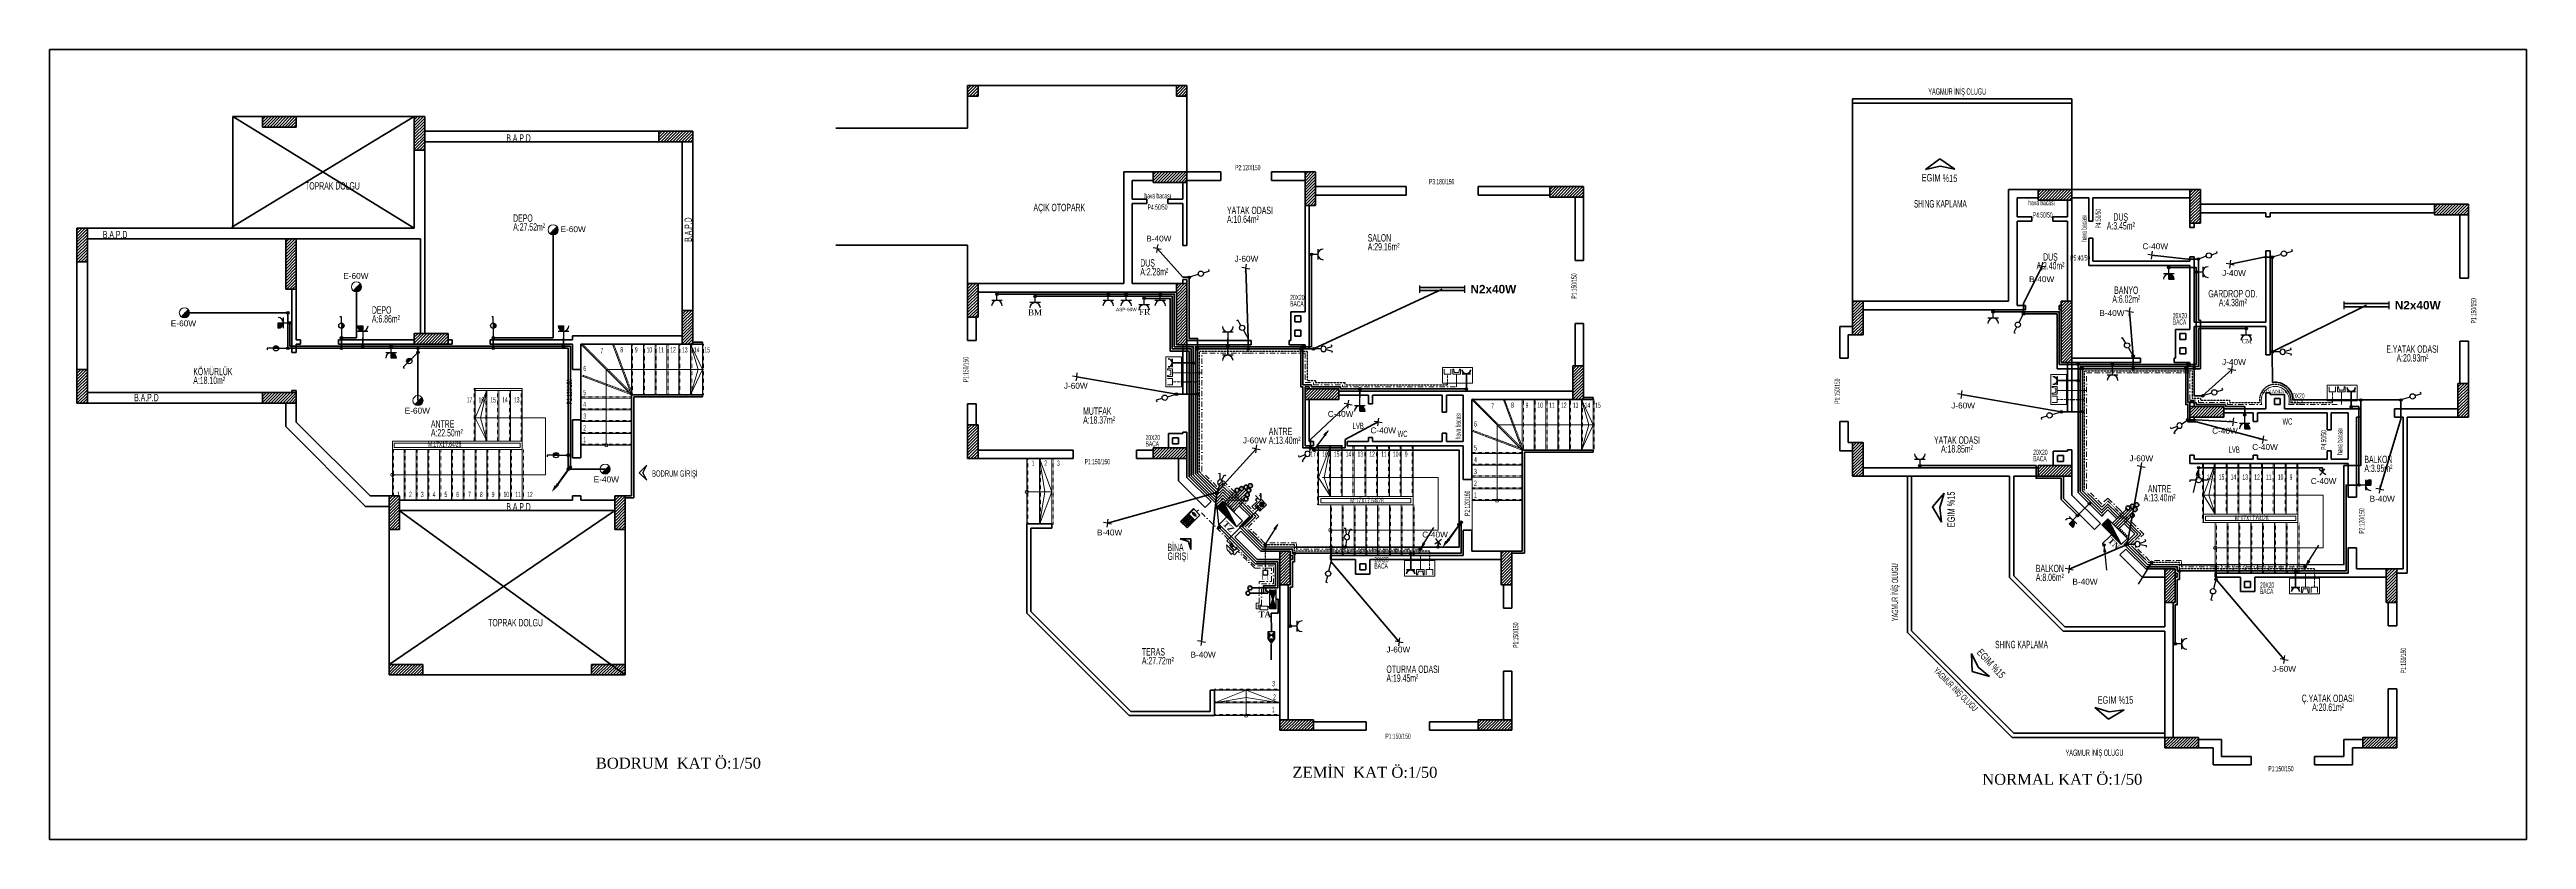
# Model space of a CAD drawing. Header units: millimetres. Extents: x -1928 to 11205, y 969 to 2843.
# Drawn here: x 1235 to 7107, y 969 to 2843 of the extents above; entities that cross this region are included whole.
import ezdxf
from ezdxf.enums import TextEntityAlignment as Align

# ---------------------------------------------------------------- set-up
doc = ezdxf.new("R2010")
doc.units = ezdxf.units.MM
for name, pattern in [('__ZG_T_P__9', [0.1, 0, -0.1]), ('ACAD_ISO02W100', [15, 12, -3]), ('DASHDOT', [25.4, 12.7, -6.35, 0, -6.35]), ('DIVIDE', [1.25, 0.5, -0.25, 0, -0.25, 0, -0.25]), ('HIDDEN', [0.375, 0.25, -0.125])]:
    doc.linetypes.add(name, pattern=pattern)
for name, color, linetype, lineweight in [('1', 180, 'Continuous', 50), ('2', 240, 'Continuous', 35), ('9', 2, 'Continuous', 18), ('ARM', 1, 'Continuous', 40), ('AYD.LİNYESİ', 1, 'Continuous', 50), ('DİYAFON', 41, 'DASHDOT', 20), ('DUVAR', 7, 'Continuous', 25), ('EHAT-TV', 7, 'Continuous', 20), ('EHAT_PRIZ', 4, 'Continuous', 50), ('ELEKT', 2, 'Continuous', 50), ('K.OTM', 61, 'DASHDOT', 20), ('OK', 51, 'Continuous', 20), ('SEMBOL', 3, 'Continuous', 18), ('ZİL', 53, 'DASHDOT', 20)]:
    doc.layers.add(name, color=color, linetype=linetype, lineweight=lineweight)
for name, color, linetype, lineweight, true_color in [('10', 7, 'Continuous', 13, 0xffc4c4), ('11', 7, '__ZG_T_P__9', 13, 0xffc4c4), ('6', 7, 'Continuous', 25, 0x5454ff), ('7', 7, 'Continuous', 13, 0xd2befc)]:
    doc.layers.add(name, color=color, linetype=linetype, lineweight=lineweight, true_color=true_color)
for name, color, linetype in [('AYD', 10, 'Continuous'), ('H', 3, 'Continuous'), ('hat', 3, 'Continuous'), ('LAMBA', 1, 'Continuous'), ('priz', 4, 'Continuous'), ('S', 2, 'Continuous'), ('SEMBOLLER', 7, 'Continuous'), ('TELEFON', 3, 'HIDDEN'), ('ışık', 1, 'Continuous')]:
    doc.layers.add(name, color=color, linetype=linetype)
doc.styles.add('ARIAL', font='arial.ttf')
doc.styles.add('EREN', font='1simpl~1.shx', dxfattribs={"height": 2})
doc.styles.add('MEKAN', font='times.ttf')
doc.styles.get("Standard").update_dxf_attribs({"font": 'arial.ttf'})
doc.styles.add('TXTX', font='arial.ttf')

# ---------------------------------------------------------------- blocks, each defined once
blk = doc.blocks.new('KAAC')
at = {"layer": 'SEMBOLLER', "color": 9}
for p, q in [((-0.08, 0.32), (0.08, 0.32)), ((-0.08, 0.31), (0.08, 0.31)), ((-0.08, 0.29), (0.08, 0.29)), ((-0.08, 0.27), (0.08, 0.27)), ((-0.07, 0.34), (0.07, 0.34)), ((-0.07, 0.26), (0.07, 0.26)), ((-0.06, 0.35), (0.06, 0.35)), ((-0.06, 0.24), (0.06, 0.24)), ((-0.04, 0.37), (0.04, 0.37)), ((-0.04, 0.23), (0.04, 0.23))]:
    blk.add_line(p, q, dxfattribs=at)
at = {"layer": 'SEMBOLLER', "color": 4}
blk.add_lwpolyline([(-0.17, 0.45), (-0.17, 0), (0.18, 0), (0.18, 0.45)], close=True, dxfattribs=at)
at = {"layer": 'SEMBOLLER', "color": 3}
for points in [[(-0.12, 0.05), (-0.12, 0.12), (-0.03, 0.12), (-0.03, 0.05)], [(0.03, 0.05), (0.03, 0.12), (0.12, 0.12), (0.12, 0.05)]]:
    blk.add_lwpolyline(points, close=True, dxfattribs=at)
at = {"layer": 'SEMBOLLER', "color": 2}
blk.add_circle((0, 0.3), 0.112, dxfattribs=at)
at = {"layer": 'SEMBOLLER', "color": 9}
for start, end in [(150.6713, 162.9089), (174.3781, 185.6219), (197.0911, 209.3287), (118.155, 136.7056), (223.2944, 241.845), (43.2944, 61.845), (298.155, 316.7056), (17.0911, 29.3287), (330.6713, 342.9089), (354.3781, 5.6219)]:
    blk.add_arc((0, 0.3), 0.0817, start, end, dxfattribs=at)
blk = doc.blocks.new('P2X36')
at = {"layer": 'H', "color": 1}
for p, q in [((-53.5, 9.1), (-53.5, -8.4)), ((53.5, -8.4), (53.5, 9.1))]:
    blk.add_line(p, q, dxfattribs=at)
at = {"layer": 'H', "color": 2}
for points in [[(-53.5, 3.7, 3.8, 3.8, 0), (53.5, 3.7, 1.6, 1.6, 0)], [(-53.5, -3.7, 3.8, 3.8, 0), (53.5, -3.7, 1.6, 1.6, 0)]]:
    blk.add_lwpolyline(points, format="xyseb", dxfattribs=at)
blk = doc.blocks.new('ELAMBA')
at = {"layer": 'LAMBA', "const_width": 15}
blk.add_lwpolyline([(-20.3, -5.3, 1), (-9.7, 5.3, 1)], format="xyb", dxfattribs=at)
at = {"layer": 'SEMBOL'}
blk.add_circle((-15, 0), 15, dxfattribs=at)
blk = doc.blocks.new('ÜÇLÜ GRUP(TEL-TV-PRİZ)')
at = {"layer": 'EHAT-TV', "linetype": 'Continuous'}
blk.add_line((21.5, -2), (1.6, -2), dxfattribs=at)
at = {"layer": 'EHAT-TV', "color": 7, "lineweight": 20}
blk.add_lwpolyline([(25.1, 3.4), (33.5, 4.6), (33.5, 7), (21.5, 7), (21.5, -11), (33.5, -11), (33.5, -8.6), (25.1, -7.4), (25.1, 3.4)], dxfattribs=at)
at = {"layer": 'EHAT_PRIZ'}
for p, q in [((22.1, 21.2), (1.9, 21.2)), ((22.1, 31.3), (22.1, 11.2))]:
    blk.add_line(p, q, dxfattribs=at)
blk.add_arc((31.7, 21.2), 9.6, 90, 270, dxfattribs=at)
at = {"layer": 'OK'}
blk.add_lwpolyline([(0, 35.7), (37, 35.7), (37, -35.7), (0, -35.7)], close=True, dxfattribs=at)
at = {"layer": 'TELEFON', "color": 3, "linetype": 'DIVIDE', "lineweight": 20}
blk.add_line((21.5, -23.5), (1.6, -23.5), dxfattribs=at)
at = {"layer": 'TELEFON', "color": 3, "linetype": 'Continuous', "lineweight": 20}
for p, q in [((21.5, -15.8), (33.5, -15.8)), ((21.5, -31.1), (21.5, -15.8)), ((33.5, -31.1), (21.5, -31.1))]:
    blk.add_line(p, q, dxfattribs=at)
blk = doc.blocks.new('B')
at = {"layer": 'hat'}
blk.add_hatch(color=256, dxfattribs=at).paths.add_polyline_path([(3, -0.1, 1), (-3, -0.1, 1)])
blk.add_circle((0, -0.1), 3, dxfattribs=at)
blk = doc.blocks.new('NORA')
for p, q in [((0, 0.228), (-0.032, 0.228)), ((0, 0.105), (0, 0.228))]:
    blk.add_line(p, q)
blk.add_circle((0, 0.053), 0.0525)
blk = doc.blocks.new('A')
at = {"layer": 'S', "xscale": 100, "yscale": 100, "zscale": 100, "rotation": 180}
blk.add_blockref('NORA', (0, 0), dxfattribs=at)
blk = doc.blocks.new('K')
at = {"layer": 'S', "color": 2}
for p, q in [((-4.5, 22.2), (-7.6, 21.3)), ((-1.4, 10.3), (-4.5, 22.2)), ((1.4, 10.3), (4.5, 22.2)), ((4.5, 22.2), (7.6, 21.3))]:
    blk.add_line(p, q, dxfattribs=at)
blk.add_circle((0, 5.2), 5.25, dxfattribs=at)
blk = doc.blocks.new('VAVIY')
for p, q in [((-0.175, 0.053), (-0.175, 0.021)), ((-0.052, 0.053), (-0.175, 0.053)), ((0.175, 0.053), (0.053, 0.053)), ((0.175, 0.084), (0.175, 0.053))]:
    blk.add_line(p, q)
blk.add_circle((0, 0.053), 0.0525)
blk = doc.blocks.new('V')
at = {"layer": 'S', "xscale": 100, "yscale": 100, "zscale": 100, "rotation": 180}
blk.add_blockref('VAVIY', (0, 10.5), dxfattribs=at)

msp = doc.modelspace()

# ---------------------------------------------------------------- hatches: boundary and pattern name
at = {"layer": 'ARM'}
h = msp.add_hatch(color=3, dxfattribs=at)
h.paths.add_polyline_path([(4127.9, 1561.4), (4135, 1538.5), (4142.1, 1561.4)])
h.paths.add_polyline_path([(4127.9, 1515.5), (4142.1, 1515.5), (4135, 1538.5)])
h = msp.add_hatch(color=3, dxfattribs=at)
h.paths.add_polyline_path([(4127.9, 1561.4), (4135, 1538.5), (4142.1, 1561.4)])
h.paths.add_polyline_path([(4127.9, 1515.5), (4142.1, 1515.5), (4135, 1538.5)])
at = {"layer": 'EHAT_PRIZ'}
h = msp.add_hatch(color=0, dxfattribs=at)
h.dxf.hatch_style = 1
h.paths.add_polyline_path([(6259.1, 2310.5), (6259.1, 2297.9), (6271.7, 2297.9, 0.414214)])
at = {"layer": 'EHAT_PRIZ', "linetype": 'ByBlock'}
h = msp.add_hatch(color=0, dxfattribs=at)
h.dxf.hatch_style = 1
h.paths.add_polyline_path([(4341, 1997.4), (4341, 1984.8), (4353.6, 1984.8, 0.414214)])
h = msp.add_hatch(color=0, dxfattribs=at)
h.dxf.hatch_style = 1
h.paths.add_polyline_path([(6438.8, 1955.5), (6438.8, 1942.9), (6451.4, 1942.9, 0.414214)])
at = {"layer": 'EHAT_PRIZ'}
h = msp.add_hatch(color=0, dxfattribs=at)
h.dxf.hatch_style = 1
h.paths.add_polyline_path([(6737.5, 1809.6), (6737.5, 1822.2, 0.414214), (6724.9, 1809.6)])
h = msp.add_hatch(color=0, dxfattribs=at)
h.dxf.hatch_style = 1
h.paths.add_polyline_path([(6031.6, 1726.3), (6022.7, 1717.4), (6031.6, 1708.5, 0.414214)])
at = {"layer": 'priz'}
for points in [[(1789.1, 2194.6), (1776.5, 2194.6), (1776.5, 2182, 0.414214)], [(1977.2, 2174.6), (1977.2, 2187.2), (1964.6, 2187.2, 0.414214)], [(2453.3, 2174.6), (2453.3, 2187.2), (2440.7, 2187.2, 0.414214)], [(2044.5, 2123.5), (2044.5, 2110.9), (2057.1, 2110.9, 0.414214)]]:
    msp.add_hatch(color=4, dxfattribs=at).paths.add_polyline_path(points)
at = {"layer": 'ZİL', "linetype": 'ACAD_ISO02W100'}
h = msp.add_hatch(color=256, dxfattribs=at)
h.paths.add_polyline_path([(4123.3, 1444.9), (4131.3, 1452.9), (4123.3, 1460.9)])
h.paths.add_polyline_path([(4139.3, 1444.9), (4139.3, 1460.9), (4131.3, 1452.9)])
msp.add_hatch(color=256, dxfattribs=at).paths.add_polyline_path([(4131.2, 1432.6), (4139.3, 1444.9), (4123.3, 1444.9)])
at = {"layer": 'ışık'}
for points in [[(1926.7, 2181.6, 0.414214), (1933, 2187.9, 0.414214), (1926.7, 2194.2)], [(2286.8, 2181.6, 0.414214), (2293.1, 2187.9, 0.414214), (2286.8, 2194.2)], [(1777.9, 2134, 0.414214), (1771.6, 2140.3, 0.414214), (1765.3, 2134)], [(2092.2, 2108.3, 0.414214), (2083.3, 2108.3, 0.414214), (2083.3, 2099.4)], [(2441.9, 1880.4, 0.414214), (2435.6, 1886.7, 0.414214), (2429.3, 1880.4)]]:
    msp.add_hatch(color=256, dxfattribs=at).paths.add_polyline_path(points)

# ---------------------------------------------------------------- linework, layer by layer
for p, q in [((4232, 1892.7), (4265.8, 1937.3)), ((2464.5, 1847.5), (2432, 1802)), ((2469.5, 1852.6), (2436.9, 1807.1)), ((6317.7, 1792), (6329.8, 1846.6)), ((4007.6, 1709), (4002.3, 1764.7)), ((4117, 1667.7), (4146.7, 1715.1)), ((4515.8, 1709.1), (4486.1, 1661.8)), ((4576.2, 1716.2), (4543.7, 1670.7)), ((4581.2, 1721.3), (4548.6, 1675.8)), ((6111.9, 1607.5), (6106.7, 1663.1)), ((6613.6, 1667.1), (6583.9, 1619.7)), ((6186.9, 1574.4), (6216.6, 1621.8))]:
    msp.add_line(p, q)
at = {"lineweight": 211}
for p, q in [((4023.5, 1771.1), (4046.4, 1794)), ((4030.6, 1771.1), (4057, 1797.6)), ((4037.7, 1771.1), (4067.7, 1801.1)), ((4044.8, 1771.1), (4078.1, 1804.5)), ((4051.8, 1771.1), (4074.6, 1793.8)), ((4055.3, 1767.3), (4070.9, 1782.9)), ((4055.4, 1760.5), (4067.8, 1773)), ((6135.4, 1729.2), (6158.3, 1752.1)), ((6142.5, 1729.2), (6168.9, 1755.7)), ((6149.6, 1729.2), (6179.5, 1759.2)), ((6152.9, 1725.5), (6175.7, 1748.1)), ((6153.1, 1718.6), (6168.7, 1734.2)), ((4112.9, 1553), (4080.5, 1553)), ((4117.9, 1565.5), (4085.5, 1565.5))]:
    msp.add_line(p, q, dxfattribs=at)
msp.add_lwpolyline([(4123.3, 1444.9), (4139.3, 1444.9), (4139.3, 1460.9), (4123.3, 1460.9)], close=True)
at = {"color": 2, "lineweight": 211, "true_color": 0xf1eb1f}
for centre in [(4050.1, 1797.1), (4060.5, 1801), (4071.1, 1804.5), (4071.3, 1776.4), (4074.3, 1786.3), (4078, 1797.2), (4081.5, 1807.9), (6172.3, 1759.1), (6183, 1762.6), (6162, 1755.2), (6172.1, 1737.7), (6179.1, 1751.5), (4075.7, 1553), (4080.7, 1565.5)]:
    msp.add_circle(centre, 4.82, dxfattribs=at)
for points in [[(4260.5, 1925.3), (4254.3, 1929.8), (4267.4, 1941.1)], [(6330, 1833.5), (6322.5, 1835.1), (6329.7, 1850.8)], [(2432, 1809), (2438.3, 1804.6), (2425.5, 1793)], [(2436.9, 1814.1), (2443.2, 1809.7), (2430.4, 1798.1)], [(4006.5, 1752.3), (3998.9, 1751.5), (4000.9, 1768.6)], [(4142.5, 1702.7), (4136, 1706.7), (4148, 1719.1)], [(4490.3, 1674.1), (4496.8, 1670.2), (4484.8, 1657.7)], [(4543.7, 1677.7), (4550, 1673.3), (4537.2, 1661.7)], [(4548.6, 1682.8), (4555, 1678.4), (4542.2, 1666.8)], [(6110.9, 1650.7), (6103.3, 1649.9), (6105.3, 1667.1)], [(6212.4, 1609.4), (6205.9, 1613.4), (6217.9, 1625.8)], [(6588.1, 1632.1), (6594.7, 1628.1), (6582.6, 1615.7)]]:
    msp.add_solid(points)
at = {"layer": '1', "color": 180, "linetype": 'ByBlock', "lineweight": 50}
for p, q in [((2679.6, 2649), (2124.6, 2649)), ((2124.6, 2649), (2124.6, 2624)), ((2679.6, 2624), (2679.6, 2649)), ((2099.6, 2604), (2099.6, 2419)), ((2124.6, 2604), (2099.6, 2604)), ((2124.6, 2624), (2679.6, 2624)), ((2124.6, 2419), (2124.6, 2604)), ((2759.6, 2624), (2734.6, 2624)), ((2734.6, 2624), (2734.6, 2224)), ((2759.6, 2224), (2759.6, 2624)), ((3851.3, 2552.6), (3781.3, 2552.6)), ((3781.3, 2552.6), (3781.3, 2532.6)), ((3781.3, 2532.6), (3781.3, 2287.6)), ((3801.3, 2487.6), (3801.3, 2532.6)), ((3801.3, 2532.6), (3851.3, 2532.6)), ((3851.3, 2532.6), (3851.3, 2552.6)), ((3931.3, 2527.6), (3921.3, 2527.6)), ((3921.3, 2527.6), (3921.3, 2487.6)), ((4011.3, 2552.6), (3931.3, 2552.6)), ((3931.3, 2552.6), (3931.3, 2532.6)), ((3931.3, 2532.6), (4011.3, 2532.6)), ((3931.3, 2377.6), (3931.3, 2527.6)), ((4011.3, 2552.6), (4011.3, 2532.6)), ((4131.3, 2532.6), (4131.3, 2552.6)), ((4211.3, 2552.6), (4131.3, 2552.6)), ((4131.3, 2532.6), (4211.3, 2532.6)), ((4211.3, 2532.6), (4211.3, 2552.6)), ((3836.3, 2487.6), (3801.3, 2487.6)), ((3801.3, 2477.6), (3836.3, 2477.6)), ((3801.3, 2287.6), (3801.3, 2477.6)), ((3836.3, 2487.6), (3836.3, 2477.6)), ((3886.3, 2477.6), (3886.3, 2487.6)), ((3921.3, 2487.6), (3886.3, 2487.6)), ((3886.3, 2477.6), (3921.3, 2477.6)), ((3921.3, 2477.6), (3921.3, 2377.6)), ((4221.3, 2472.6), (4211.3, 2472.6)), ((4211.3, 2472.6), (4211.3, 2220.9)), ((4221.3, 2132.6), (4221.3, 2472.6)), ((4451.3, 2517.6), (4236.3, 2517.6)), ((4236.3, 2517.6), (4236.3, 2497.6)), ((4236.3, 2497.6), (4451.3, 2497.6)), ((4451.3, 2517.6), (4451.3, 2497.6)), ((4621.3, 2497.6), (4621.3, 2517.6)), ((4791.3, 2517.6), (4621.3, 2517.6)), ((4621.3, 2497.6), (4791.3, 2497.6)), ((4791.3, 2497.6), (4791.3, 2517.6)), ((4871.3, 2492.6), (4851.3, 2492.6)), ((4851.3, 2492.6), (4851.3, 2342.6)), ((4871.3, 2342.6), (4871.3, 2492.6)), ((5949.1, 2510.7), (5879.1, 2510.7)), ((5879.1, 2510.7), (5879.1, 2490.7)), ((5879.1, 2490.7), (5879.1, 2245.7)), ((5899.1, 2445.7), (5899.1, 2490.7)), ((5899.1, 2490.7), (5949.1, 2490.7)), ((5949.1, 2490.7), (5949.1, 2510.7)), ((6029.1, 2485.7), (6019.1, 2485.7)), ((6019.1, 2485.7), (6019.1, 2445.7)), ((6309.1, 2510.7), (6029.1, 2510.7)), ((6029.1, 2510.7), (6029.1, 2490.7)), ((6029.1, 2490.7), (6069.1, 2490.7)), ((6029.1, 2340.7), (6029.1, 2485.7)), ((6069.1, 2490.7), (6069.1, 2435.7)), ((6079.1, 2435.7), (6079.1, 2490.7)), ((6079.1, 2490.7), (6309.1, 2490.7)), ((6309.1, 2490.7), (6309.1, 2510.7)), ((6889.1, 2475.7), (6334.1, 2475.7)), ((6334.1, 2475.7), (6334.1, 2455.7)), ((6889.1, 2455.7), (6889.1, 2475.7)), ((2099.6, 2419), (1324.6, 2419)), ((1324.6, 2419), (1324.6, 2394)), ((2124.6, 2394), (2124.6, 2419)), ((5934.1, 2445.7), (5899.1, 2445.7)), ((5899.1, 2235.7), (5899.1, 2435.7)), ((5899.1, 2435.7), (5934.1, 2435.7)), ((5934.1, 2445.7), (5934.1, 2435.7)), ((5984.1, 2435.7), (5984.1, 2445.7)), ((6019.1, 2445.7), (5984.1, 2445.7)), ((5984.1, 2435.7), (6019.1, 2435.7)), ((6019.1, 2435.7), (6019.1, 2245.7)), ((6079.1, 2435.7), (6069.1, 2435.7)), ((6309.1, 2430.7), (6309.1, 2420.7)), ((6319.1, 2430.7), (6309.1, 2430.7)), ((6319.1, 2420.7), (6309.1, 2420.7)), ((6319.1, 2420.7), (6319.1, 2430.7)), ((6334.1, 2455.7), (6489.1, 2455.7)), ((6489.1, 2455.7), (6489.1, 2445.7)), ((6499.1, 2445.7), (6489.1, 2445.7)), ((6499.1, 2445.7), (6499.1, 2455.7)), ((6499.1, 2455.7), (6889.1, 2455.7)), ((6969.1, 2450.7), (6949.1, 2450.7)), ((6949.1, 2450.7), (6949.1, 2300.7)), ((6969.1, 2300.7), (6969.1, 2450.7)), ((1324.6, 2394), (1794.6, 2394)), ((1794.6, 2394), (1819.6, 2394)), ((1819.6, 2394), (2114.6, 2394)), ((2114.6, 2394), (2114.6, 2169)), ((2124.6, 2169), (2124.6, 2394)), ((3931.3, 2377.6), (3921.3, 2377.6)), ((6069.1, 2395.7), (6079.1, 2395.7)), ((6069.1, 2395.7), (6069.1, 2340.7)), ((6079.1, 2340.7), (6079.1, 2395.7)), ((6309.1, 2350.7), (6319.1, 2350.7)), ((6309.1, 2350.7), (6309.1, 2340.7)), ((6319.1, 2195.7), (6319.1, 2350.7)), ((6489.1, 2365.7), (6499.1, 2365.7)), ((6489.1, 2365.7), (6489.1, 2195.7)), ((6499.1, 2118.2), (6499.1, 2365.7)), ((1324.6, 2339), (1299.6, 2339)), ((1299.6, 2339), (1299.6, 2084)), ((1324.6, 2084), (1324.6, 2339)), ((3921.3, 2297.6), (3931.3, 2297.6)), ((3921.3, 2297.6), (3921.3, 2287.6)), ((3931.3, 2287.6), (3931.3, 2297.6)), ((4871.3, 2342.6), (4851.3, 2342.6)), ((6029.1, 2330.7), (6029.1, 2340.7)), ((6029.1, 2245.7), (6029.1, 2330.7)), ((6069.1, 2330.7), (6069.1, 2340.7)), ((6069.1, 2330.7), (6309.1, 2330.7)), ((6309.1, 2340.7), (6079.1, 2340.7)), ((6309.1, 2330.7), (6309.1, 2179)), ((6969.1, 2300.7), (6949.1, 2300.7)), ((1809.6, 2274), (1809.6, 2124)), ((1819.6, 2274), (1809.6, 2274)), ((1819.6, 2154), (1819.6, 2274)), ((3781.3, 2287.6), (3436.3, 2287.6)), ((3436.3, 2287.6), (3436.3, 2267.6)), ((3436.3, 2267.6), (3906.3, 2267.6)), ((3906.3, 2287.6), (3801.3, 2287.6)), ((3906.3, 2267.6), (3906.3, 2287.6)), ((3921.3, 2287.6), (3931.3, 2287.6)), ((5879.1, 2245.7), (5534.1, 2245.7)), ((5534.1, 2245.7), (5534.1, 2225.7)), ((5919.1, 2235.7), (5899.1, 2235.7)), ((5919.1, 2235.7), (5919.1, 2225.7)), ((5999.1, 2225.7), (5999.1, 2235.7)), ((6004.1, 2235.7), (5999.1, 2235.7)), ((6004.1, 2225.7), (6004.1, 2235.7)), ((6019.1, 2245.7), (6029.1, 2245.7)), ((2734.6, 2224), (2759.6, 2224)), ((3431.3, 2207.6), (3411.3, 2207.6)), ((3411.3, 2207.6), (3411.3, 2152.6)), ((3431.3, 2152.6), (3431.3, 2207.6)), ((4211.3, 2220.9), (4177.2, 2220.9)), ((4177.2, 2220.9), (4177.2, 2210.9)), ((4177.2, 2210.9), (4177.2, 2186.7)), ((4177.2, 2186.7), (4177.2, 2176.7)), ((4177.2, 2176.7), (4177.2, 2152.6)), ((4187.2, 2210.9), (4201.3, 2210.9)), ((4187.2, 2196.7), (4187.2, 2210.9)), ((4201.3, 2196.7), (4187.2, 2196.7)), ((4187.2, 2162.6), (4187.2, 2176.7)), ((4187.2, 2176.7), (4201.3, 2176.7)), ((4201.3, 2210.9), (4201.3, 2196.7)), ((4201.3, 2176.7), (4201.3, 2162.6)), ((4851.3, 2192.6), (4871.3, 2192.6)), ((4851.3, 2192.6), (4851.3, 2092.6)), ((4871.3, 2092.6), (4871.3, 2192.6)), ((5509.1, 2185.7), (5479.1, 2185.7)), ((5479.1, 2185.7), (5479.1, 2165.7)), ((5509.1, 2165.7), (5509.1, 2185.7)), ((5534.1, 2225.7), (5879.1, 2225.7)), ((5879.1, 2225.7), (5899.1, 2225.7)), ((5899.1, 2225.7), (5919.1, 2225.7)), ((5999.1, 2225.7), (6004.1, 2225.7)), ((6309.1, 2179), (6274.9, 2179)), ((6274.9, 2179), (6274.9, 2169)), ((6489.1, 2195.7), (6319.1, 2195.7)), ((6319.1, 2185.7), (6489.1, 2185.7)), ((6319.1, 2110.7), (6319.1, 2185.7)), ((6489.1, 2185.7), (6489.1, 2118.2)), ((1819.6, 2124), (1809.6, 2124)), ((1829.6, 2154), (1819.6, 2154)), ((1819.6, 2144), (1829.6, 2144)), ((1819.6, 2124), (1819.6, 2144)), ((1829.6, 2154), (1829.6, 2144)), ((1919.6, 2144), (1919.6, 2154)), ((2099.6, 2154), (1919.6, 2154)), ((1919.6, 2144), (2099.6, 2144)), ((2099.6, 2144), (2099.6, 2154)), ((2114.6, 2169), (2124.6, 2169)), ((2189.6, 2154), (2179.6, 2154)), ((2179.6, 2154), (2179.6, 2144)), ((2179.6, 2144), (2189.6, 2144)), ((2189.6, 2154), (2189.6, 2144)), ((2279.6, 2144), (2279.6, 2154)), ((2474.6, 2154), (2279.6, 2154)), ((2279.6, 2144), (2474.6, 2144)), ((2494.6, 2164), (2474.6, 2164)), ((2474.6, 2164), (2474.6, 2154)), ((2474.6, 2144), (2474.6, 2084)), ((2734.6, 2164), (2494.6, 2164)), ((2494.6, 2084), (2494.6, 2144)), ((2494.6, 2144), (2734.6, 2144)), ((2734.6, 2144), (2734.6, 2164)), ((2782.6, 2149), (2759.6, 2149)), ((2759.6, 2149), (2759.6, 2144)), ((2759.6, 2144), (2782.6, 2144)), ((2782.6, 2144), (2782.6, 2149)), ((3431.3, 2152.6), (3411.3, 2152.6)), ((3931.3, 2142.6), (3921.3, 2142.6)), ((3921.3, 2142.6), (3921.3, 2092.6)), ((4083.8, 2152.6), (3931.3, 2152.6)), ((3931.3, 2152.6), (3931.3, 2142.6)), ((3931.3, 2092.6), (3931.3, 2142.6)), ((3931.3, 2142.6), (4083.8, 2142.6)), ((4083.8, 2152.6), (4083.8, 2142.6)), ((4173.8, 2142.6), (4173.8, 2152.6)), ((4177.2, 2152.6), (4173.8, 2152.6)), ((4173.8, 2142.6), (4211.3, 2142.6)), ((4201.3, 2162.6), (4187.2, 2162.6)), ((4211.3, 2142.6), (4211.3, 2132.6)), ((4221.3, 2132.6), (4211.3, 2132.6)), ((5479.1, 2165.7), (5479.1, 2110.7)), ((5499.1, 2110.7), (5499.1, 2165.7)), ((5499.1, 2165.7), (5509.1, 2165.7)), ((6274.9, 2169), (6274.9, 2144.8)), ((6274.9, 2144.8), (6274.9, 2134.8)), ((6274.9, 2134.8), (6274.9, 2110.7)), ((6284.9, 2169), (6299.1, 2169)), ((6284.9, 2154.8), (6284.9, 2169)), ((6299.1, 2154.8), (6284.9, 2154.8)), ((6284.9, 2120.7), (6284.9, 2134.8)), ((6284.9, 2134.8), (6299.1, 2134.8)), ((6299.1, 2120.7), (6284.9, 2120.7)), ((6299.1, 2169), (6299.1, 2154.8)), ((6299.1, 2134.8), (6299.1, 2120.7)), ((6499.1, 2118.2), (6489.1, 2118.2)), ((6949.1, 2150.7), (6969.1, 2150.7)), ((6949.1, 2150.7), (6949.1, 2050.7)), ((6969.1, 2050.7), (6969.1, 2150.7)), ((1299.6, 2084), (1324.6, 2084)), ((2494.6, 2084), (2474.6, 2084)), ((3921.3, 2092.6), (3921.3, 2025.1)), ((3931.3, 2025.1), (3931.3, 2092.6)), ((3936.3, 2025.1), (3936.3, 2092.6)), ((4851.3, 2092.6), (4871.3, 2092.6)), ((5499.1, 2110.7), (5479.1, 2110.7)), ((6029.1, 2100.7), (6019.1, 2100.7)), ((6019.1, 2100.7), (6019.1, 2040.7)), ((6191.6, 2110.7), (6029.1, 2110.7)), ((6029.1, 2110.7), (6029.1, 2100.7)), ((6029.1, 2040.7), (6029.1, 2100.7)), ((6029.1, 2100.7), (6191.6, 2100.7)), ((6191.6, 2110.7), (6191.6, 2100.7)), ((6271.6, 2100.7), (6271.6, 2110.7)), ((6274.9, 2110.7), (6271.6, 2110.7)), ((6271.6, 2100.7), (6309.1, 2100.7)), ((6309.1, 2100.7), (6309.1, 2090.7)), ((6319.1, 2090.7), (6309.1, 2090.7)), ((6319.1, 2100.7), (6319.1, 2110.7)), ((6319.1, 2090.7), (6319.1, 2100.7)), ((1739.6, 2029), (1324.6, 2029)), ((1324.6, 2029), (1324.6, 2004)), ((1324.6, 2004), (1739.6, 2004)), ((1739.6, 2004), (1739.6, 2029)), ((1809.6, 2004), (1794.6, 2004)), ((1794.6, 2004), (1794.6, 1948.7)), ((1809.6, 2034), (1819.6, 2034)), ((1809.6, 2034), (1809.6, 2029)), ((1809.6, 2029), (1819.6, 2029)), ((1819.6, 2004), (1809.6, 2004)), ((1819.6, 2029), (1819.6, 2034)), ((1819.6, 1959), (1819.6, 2004)), ((2614.6, 1784), (2614.6, 2024)), ((2614.6, 2024), (2614.6, 1784)), ((2616.6, 2024), (2614.6, 2024)), ((2754.6, 2024), (2616.6, 2024)), ((2619.6, 2019), (2754.6, 2019)), ((2619.6, 1779), (2619.6, 2019)), ((2782.6, 2024), (2754.6, 2024)), ((2754.6, 2019), (2782.6, 2019)), ((2782.6, 2019), (2782.6, 2024)), ((3411.3, 2002.6), (3431.3, 2002.6)), ((3411.3, 2002.6), (3411.3, 1952.6)), ((3431.3, 1952.6), (3431.3, 2002.6)), ((3931.3, 2025.1), (3921.3, 2025.1)), ((4211.3, 2042.6), (4221.3, 2042.6)), ((4211.3, 2042.6), (4211.3, 2037.6)), ((4211.3, 2037.6), (4221.3, 2037.6)), ((4211.3, 2012.6), (4211.3, 1902.6)), ((4221.3, 2012.6), (4211.3, 2012.6)), ((4221.3, 2037.6), (4221.3, 2042.6)), ((4221.3, 1912.6), (4221.3, 2012.6)), ((4586.3, 2032.6), (4291.3, 2032.6)), ((4291.3, 2032.6), (4291.3, 2022.6)), ((4291.3, 2022.6), (4361.3, 2022.6)), ((4361.3, 2022.6), (4361.3, 2002.6)), ((4371.3, 2002.6), (4361.3, 2002.6)), ((4371.3, 2002.6), (4371.3, 2022.6)), ((4371.3, 2022.6), (4536.3, 2022.6)), ((4536.3, 2022.6), (4536.3, 1982.6)), ((4546.3, 1982.6), (4546.3, 2022.6)), ((4546.3, 2022.6), (4586.3, 2022.6)), ((4606.3, 2032.6), (4586.3, 2032.6)), ((4586.3, 2022.6), (4586.3, 1912.6)), ((4846.3, 2032.6), (4606.3, 2032.6)), ((4606.3, 2012.6), (4846.3, 2012.6)), ((4606.3, 1822.6), (4606.3, 2012.6)), ((4846.3, 2012.6), (4846.3, 2032.6)), ((4894.3, 2017.6), (4871.3, 2017.6)), ((4871.3, 2017.6), (4871.3, 2012.6)), ((4871.3, 2012.6), (4894.3, 2012.6)), ((4894.3, 2012.6), (4894.3, 2017.6)), ((6019.1, 2040.7), (6019.1, 1983.2)), ((6029.1, 1983.2), (6029.1, 2040.7)), ((6309.1, 2008.2), (6319.1, 2008.2)), ((6309.1, 2008.2), (6309.1, 1995.7)), ((6319.1, 1995.7), (6319.1, 2008.2)), ((6489.1, 2028.2), (6499.1, 2028.2)), ((6489.1, 2028.2), (6489.1, 1990.7)), ((6499.1, 2024.8), (6499.1, 2028.2)), ((6533.2, 2024.8), (6499.1, 2024.8)), ((6509.1, 2000.7), (6509.1, 2014.8)), ((6509.1, 2014.8), (6523.2, 2014.8)), ((6523.2, 2000.7), (6509.1, 2000.7)), ((6523.2, 2014.8), (6523.2, 2000.7)), ((6533.2, 2014.8), (6533.2, 2024.8)), ((6533.2, 1990.7), (6533.2, 2014.8)), ((6949.1, 2050.7), (6969.1, 2050.7)), ((1794.6, 1948.7), (1984.2, 1759)), ((1994.6, 1784), (1819.6, 1959)), ((2474.6, 1964), (2494.6, 1964)), ((2474.6, 1964), (2474.6, 1874)), ((2494.6, 1874), (2494.6, 1964)), ((3411.3, 1952.6), (3431.3, 1952.6)), ((4546.3, 1982.6), (4536.3, 1982.6)), ((5479.1, 1960.7), (5499.1, 1960.7)), ((5479.1, 1960.7), (5479.1, 1910.7)), ((5499.1, 1910.7), (5499.1, 1960.7)), ((6029.1, 1983.2), (6019.1, 1983.2)), ((6309.1, 1995.7), (6319.1, 1995.7)), ((6309.1, 1970.7), (6309.1, 1960.7)), ((6319.1, 1970.7), (6309.1, 1970.7)), ((6319.1, 1960.7), (6309.1, 1960.7)), ((6319.1, 1960.7), (6319.1, 1970.7)), ((6489.1, 1990.7), (6389.1, 1990.7)), ((6389.1, 1990.7), (6389.1, 1980.7)), ((6389.1, 1980.7), (6459.1, 1980.7)), ((6459.1, 1980.7), (6459.1, 1960.7)), ((6469.1, 1960.7), (6459.1, 1960.7)), ((6469.1, 1980.7), (6634.1, 1980.7)), ((6469.1, 1960.7), (6469.1, 1980.7)), ((6684.1, 1990.7), (6533.2, 1990.7)), ((6634.1, 1980.7), (6634.1, 1940.7)), ((6644.1, 1940.7), (6634.1, 1940.7)), ((6644.1, 1980.7), (6684.1, 1980.7)), ((6644.1, 1940.7), (6644.1, 1980.7)), ((6704.1, 1990.7), (6684.1, 1990.7)), ((6684.1, 1980.7), (6684.1, 1870.7)), ((6714.1, 1990.7), (6704.1, 1990.7)), ((6704.1, 1780.7), (6704.1, 1970.7)), ((6704.1, 1970.7), (6714.1, 1970.7)), ((6714.1, 1990.7), (6714.1, 1970.7)), ((6794.1, 1970.7), (6794.1, 1990.7)), ((6944.1, 1990.7), (6794.1, 1990.7)), ((6794.1, 1970.7), (6814.1, 1970.7)), ((6814.1, 1970.7), (6814.1, 1610.7)), ((6824.1, 1600.7), (6824.1, 1970.7)), ((6824.1, 1970.7), (6944.1, 1970.7)), ((6944.1, 1970.7), (6944.1, 1990.7)), ((3661.3, 1892.6), (3436.3, 1892.6)), ((3436.3, 1892.6), (3436.3, 1872.6)), ((3661.3, 1892.6), (3661.3, 1872.6)), ((3811.3, 1872.6), (3811.3, 1892.6)), ((3851.3, 1892.6), (3811.3, 1892.6)), ((3851.3, 1872.6), (3851.3, 1892.6)), ((3921.3, 1931.7), (3887.2, 1931.7)), ((3887.2, 1931.7), (3887.2, 1921.7)), ((3887.2, 1921.7), (3887.2, 1897.6)), ((3887.2, 1897.6), (3897.2, 1897.6)), ((3897.2, 1907.6), (3897.2, 1921.7)), ((3897.2, 1921.7), (3911.3, 1921.7)), ((3911.3, 1907.6), (3897.2, 1907.6)), ((3897.2, 1897.6), (3911.3, 1897.6)), ((3911.3, 1921.7), (3911.3, 1907.6)), ((3911.3, 1897.6), (3921.3, 1897.6)), ((3921.3, 1935.1), (3931.3, 1935.1)), ((3921.3, 1935.1), (3921.3, 1931.7)), ((3921.3, 1897.6), (3931.3, 1897.6)), ((3931.3, 1897.6), (3931.3, 1935.1)), ((3936.3, 1897.6), (3936.3, 1935.1)), ((4211.3, 1902.6), (4221.3, 1902.6)), ((4231.3, 1912.6), (4221.3, 1912.6)), ((4221.3, 1902.6), (4231.3, 1902.6)), ((4231.3, 1912.6), (4231.3, 1902.6)), ((4311.3, 1902.6), (4311.3, 1912.6)), ((4361.3, 1912.6), (4311.3, 1912.6)), ((4311.3, 1902.6), (4586.3, 1902.6)), ((4361.3, 1922.6), (4371.3, 1922.6)), ((4361.3, 1922.6), (4361.3, 1912.6)), ((4371.3, 1912.6), (4371.3, 1922.6)), ((4536.3, 1912.6), (4371.3, 1912.6)), ((4536.3, 1932.6), (4546.3, 1932.6)), ((4536.3, 1932.6), (4536.3, 1912.6)), ((4546.3, 1912.6), (4546.3, 1932.6)), ((4586.3, 1912.6), (4546.3, 1912.6)), ((4586.3, 1902.6), (4586.3, 1822.6)), ((4726.3, 1652.6), (4726.3, 1892.6)), ((4726.3, 1892.6), (4726.3, 1652.6)), ((4728.3, 1892.6), (4726.3, 1892.6)), ((4866.3, 1892.6), (4728.3, 1892.6)), ((4731.3, 1647.6), (4731.3, 1887.6)), ((4731.3, 1887.6), (4866.3, 1887.6)), ((4894.3, 1892.6), (4866.3, 1892.6)), ((4866.3, 1887.6), (4894.3, 1887.6)), ((4894.3, 1887.6), (4894.3, 1892.6)), ((5479.1, 1910.7), (5479.1, 1890.7)), ((5479.1, 1890.7), (5509.1, 1890.7)), ((5509.1, 1910.7), (5499.1, 1910.7)), ((5509.1, 1890.7), (5509.1, 1910.7)), ((6019.1, 1889.8), (5984.9, 1889.8)), ((5984.9, 1889.8), (5984.9, 1879.8)), ((5984.9, 1879.8), (5984.9, 1855.7)), ((5994.9, 1865.7), (5994.9, 1879.8)), ((5994.9, 1879.8), (6009.1, 1879.8)), ((6009.1, 1879.8), (6009.1, 1865.7)), ((6019.1, 1893.2), (6029.1, 1893.2)), ((6019.1, 1893.2), (6019.1, 1889.8)), ((6029.1, 1855.7), (6029.1, 1893.2)), ((6309.1, 1880.7), (6319.1, 1880.7)), ((6309.1, 1880.7), (6309.1, 1860.7)), ((6319.1, 1870.7), (6319.1, 1880.7)), ((6459.1, 1880.7), (6469.1, 1880.7)), ((6459.1, 1880.7), (6459.1, 1870.7)), ((6469.1, 1870.7), (6469.1, 1880.7)), ((6634.1, 1890.7), (6644.1, 1890.7)), ((6634.1, 1890.7), (6634.1, 1870.7)), ((6644.1, 1870.7), (6644.1, 1890.7)), ((2494.6, 1874), (2474.6, 1874)), ((3436.3, 1872.6), (3661.3, 1872.6)), ((3811.3, 1872.6), (3851.3, 1872.6)), ((3911.3, 1872.6), (3911.3, 1819.3)), ((3931.3, 1872.6), (3911.3, 1872.6)), ((3931.3, 1827.6), (3931.3, 1872.6)), ((3988.5, 1770.5), (3931.3, 1827.6)), ((4606.3, 1822.6), (4586.3, 1822.6)), ((5949.1, 1850.7), (5534.1, 1850.7)), ((5534.1, 1850.7), (5534.1, 1830.7)), ((5534.1, 1830.7), (5881.5, 1830.7)), ((5881.5, 1830.7), (5881.5, 1590)), ((5891.5, 1830.7), (5949.1, 1830.7)), ((5891.5, 1594.1), (5891.5, 1830.7)), ((5949.1, 1830.7), (5949.1, 1850.7)), ((5984.9, 1855.7), (5994.9, 1855.7)), ((6009.1, 1865.7), (5994.9, 1865.7)), ((5994.9, 1855.7), (6009.1, 1855.7)), ((6009.1, 1855.7), (6019.1, 1855.7)), ((6009.1, 1830.7), (6009.1, 1777.4)), ((6029.1, 1830.7), (6009.1, 1830.7)), ((6019.1, 1855.7), (6029.1, 1855.7)), ((6029.1, 1785.7), (6029.1, 1830.7)), ((6309.1, 1860.7), (6319.1, 1860.7)), ((6459.1, 1870.7), (6319.1, 1870.7)), ((6319.1, 1860.7), (6684.1, 1860.7)), ((6634.1, 1870.7), (6469.1, 1870.7)), ((6684.1, 1870.7), (6644.1, 1870.7)), ((6684.1, 1860.7), (6684.1, 1780.7)), ((2039.6, 1784), (1994.6, 1784)), ((2039.6, 1774), (2039.6, 1784)), ((2039.6, 1759), (2039.6, 1774)), ((2474.6, 1774), (2064.6, 1774)), ((2064.6, 1774), (2064.6, 1749)), ((2474.6, 1784), (2494.6, 1784)), ((2474.6, 1784), (2474.6, 1774)), ((2494.6, 1774), (2494.6, 1784)), ((2574.6, 1774), (2494.6, 1774)), ((2574.6, 1749), (2574.6, 1774)), ((2614.6, 1784), (2599.6, 1784)), ((2599.6, 1784), (2599.6, 1779)), ((2599.6, 1779), (2614.6, 1779)), ((2614.6, 1779), (2619.6, 1779)), ((3911.3, 1819.3), (3974.3, 1756.3)), ((3988.5, 1770.5), (3974.3, 1756.3)), ((6009.1, 1777.4), (6082.7, 1703.8)), ((6096.8, 1718), (6029.1, 1785.7)), ((6704.1, 1780.7), (6684.1, 1780.7)), ((1984.2, 1759), (2039.6, 1759)), ((2064.6, 1749), (2474.6, 1749)), ((2474.6, 1749), (2494.6, 1749)), ((2494.6, 1749), (2574.6, 1749)), ((3611.3, 1717.6), (3551.3, 1717.6)), ((3551.3, 1717.6), (3551.3, 1707.6)), ((3551.3, 1707.6), (3551.3, 1505.3)), ((3561.3, 1707.6), (3611.3, 1707.6)), ((3561.3, 1509.5), (3561.3, 1707.6)), ((3561.3, 1705.7), (3561.3, 1538.5)), ((3611.3, 1707.6), (3611.3, 1717.6)), ((6096.8, 1718), (6082.7, 1703.8)), ((4041.5, 1682.1), (4094.5, 1629.1)), ((4045, 1685.6), (4059.2, 1699.8)), ((4045, 1685.6), (4098, 1632.6)), ((4106.3, 1652.6), (4059.2, 1699.8)), ((4151.3, 1652.6), (4106.3, 1652.6)), ((4151.3, 1632.6), (4151.3, 1652.6)), ((4586.3, 1702.6), (4606.3, 1702.6)), ((4586.3, 1702.6), (4586.3, 1642.6)), ((4606.3, 1652.6), (4606.3, 1702.6)), ((4676.3, 1652.6), (4606.3, 1652.6)), ((4676.3, 1632.6), (4676.3, 1652.6)), ((4726.3, 1652.6), (4701.3, 1652.6)), ((4701.3, 1652.6), (4701.3, 1647.6)), ((4701.3, 1647.6), (4726.3, 1647.6)), ((4726.3, 1647.6), (4731.3, 1647.6)), ((6142.8, 1643.7), (6156.9, 1657.8)), ((6204.1, 1610.7), (6156.9, 1657.8)), ((6684.1, 1660.7), (6704.1, 1660.7)), ((6684.1, 1660.7), (6684.1, 1600.7)), ((6704.1, 1610.7), (6704.1, 1660.7)), ((4098, 1632.6), (4151.3, 1632.6)), ((4181.3, 1642.6), (4176.3, 1642.6)), ((4176.3, 1642.6), (4176.3, 1632.6)), ((4176.3, 1632.6), (4181.3, 1632.6)), ((4181.3, 1642.6), (4181.3, 1632.6)), ((4186.3, 1642.6), (4186.3, 1632.6)), ((4271.3, 1632.6), (4271.3, 1642.6)), ((4586.3, 1642.6), (4271.3, 1642.6)), ((4271.3, 1632.6), (4331, 1632.6)), ((4331, 1632.6), (4331, 1622.6)), ((4331, 1622.6), (4331, 1598.5)), ((4331, 1598.5), (4341, 1598.5)), ((4341, 1622.6), (4355.1, 1622.6)), ((4341, 1608.5), (4341, 1622.6)), ((4355.1, 1608.5), (4341, 1608.5)), ((4341, 1598.5), (4355.1, 1598.5)), ((4355.1, 1622.6), (4355.1, 1608.5)), ((4355.1, 1598.5), (4365.1, 1598.5)), ((4365.1, 1622.6), (4365.1, 1632.6)), ((4365.1, 1632.6), (4586.3, 1632.6)), ((4365.1, 1598.5), (4365.1, 1622.6)), ((4586.3, 1632.6), (4606.3, 1632.6)), ((4606.3, 1632.6), (4676.3, 1632.6)), ((5881.5, 1590), (5998.3, 1473.1)), ((6012.5, 1473.1), (5891.5, 1594.1)), ((6142.8, 1643.7), (6195.8, 1590.7)), ((6195.8, 1590.7), (6249.1, 1590.7)), ((6249.1, 1610.7), (6204.1, 1610.7)), ((6249.1, 1590.7), (6249.1, 1610.7)), ((6279.1, 1600.7), (6274.1, 1600.7)), ((6274.1, 1600.7), (6274.1, 1590.7)), ((6274.1, 1590.7), (6279.1, 1590.7)), ((6279.1, 1600.7), (6279.1, 1590.7)), ((6369.1, 1590.7), (6369.1, 1600.7)), ((6684.1, 1600.7), (6369.1, 1600.7)), ((6369.1, 1590.7), (6428.7, 1590.7)), ((6428.7, 1590.7), (6428.7, 1580.7)), ((6462.9, 1590.7), (6684.1, 1590.7)), ((6462.9, 1580.7), (6462.9, 1590.7)), ((6684.1, 1590.7), (6704.1, 1590.7)), ((6774.1, 1610.7), (6704.1, 1610.7)), ((6704.1, 1590.7), (6774.1, 1590.7)), ((6774.1, 1590.7), (6774.1, 1610.7)), ((6814.1, 1610.7), (6799.1, 1610.7)), ((6799.1, 1610.7), (6799.1, 1600.7)), ((6799.1, 1600.7), (6814.1, 1600.7)), ((6814.1, 1600.7), (6824.1, 1600.7)), ((4151.3, 1572.6), (4151.3, 1252.6)), ((4171.3, 1572.6), (4151.3, 1572.6)), ((4171.3, 1252.6), (4171.3, 1572.6)), ((4701.3, 1572.6), (4681.3, 1572.6)), ((4681.3, 1572.6), (4681.3, 1517.6)), ((4701.3, 1517.6), (4701.3, 1572.6)), ((6249.1, 1530.7), (6249.1, 1473.1)), ((6269.1, 1530.7), (6249.1, 1530.7)), ((6269.1, 1210.7), (6269.1, 1530.7)), ((6428.7, 1580.7), (6428.7, 1556.6)), ((6428.7, 1556.6), (6438.7, 1556.6)), ((6438.7, 1580.7), (6452.9, 1580.7)), ((6438.7, 1566.6), (6438.7, 1580.7)), ((6452.9, 1566.6), (6438.7, 1566.6)), ((6438.7, 1556.6), (6452.9, 1556.6)), ((6452.9, 1580.7), (6452.9, 1566.6)), ((6452.9, 1556.6), (6462.9, 1556.6)), ((6462.9, 1556.6), (6462.9, 1580.7)), ((6799.1, 1530.7), (6779.1, 1530.7)), ((6779.1, 1530.7), (6779.1, 1475.7)), ((6799.1, 1475.7), (6799.1, 1530.7)), ((3551.3, 1505.3), (3794, 1262.6)), ((3798.2, 1272.6), (3561.3, 1509.5)), ((3581.8, 1489), (3777.7, 1293.1)), ((4701.3, 1517.6), (4681.3, 1517.6)), ((5998.3, 1473.1), (6008.3, 1463.1)), ((6249.1, 1473.1), (6012.5, 1473.1)), ((6799.1, 1475.7), (6779.1, 1475.7)), ((6008.3, 1463.1), (6249.1, 1463.1)), ((6249.1, 1463.1), (6249.1, 1210.7)), ((4681.3, 1367.6), (4701.3, 1367.6)), ((4681.3, 1367.6), (4681.3, 1252.6)), ((4701.3, 1252.6), (4701.3, 1367.6)), ((3996.3, 1322.6), (3986.3, 1322.6)), ((3986.3, 1322.6), (3986.3, 1272.6)), ((3996.3, 1262.6), (3996.3, 1322.6)), ((6779.1, 1325.7), (6799.1, 1325.7)), ((6779.1, 1325.7), (6779.1, 1210.7)), ((6799.1, 1210.7), (6799.1, 1325.7)), ((3794, 1262.6), (3986.3, 1262.6)), ((3986.3, 1272.6), (3798.2, 1272.6)), ((3986.3, 1262.6), (3996.3, 1262.6)), ((4151.3, 1252.6), (4171.3, 1252.6)), ((4356.3, 1247.6), (4231.3, 1247.6)), ((4231.3, 1247.6), (4231.3, 1227.6)), ((4356.3, 1247.6), (4356.3, 1227.6)), ((4506.3, 1227.6), (4506.3, 1247.6)), ((4621.3, 1247.6), (4506.3, 1247.6)), ((4621.3, 1227.6), (4621.3, 1247.6)), ((4681.3, 1252.6), (4701.3, 1252.6)), ((4231.3, 1227.6), (4356.3, 1227.6)), ((4506.3, 1227.6), (4621.3, 1227.6)), ((6249.1, 1210.7), (6269.1, 1210.7)), ((6364.1, 1205.7), (6329.1, 1205.7)), ((6329.1, 1205.7), (6329.1, 1185.7)), ((6329.1, 1185.7), (6364.1, 1185.7)), ((6384.1, 1205.7), (6364.1, 1205.7)), ((6364.1, 1185.7), (6364.1, 1145.7)), ((6384.1, 1165.7), (6384.1, 1205.7)), ((6694.1, 1205.7), (6674.1, 1205.7)), ((6674.1, 1205.7), (6674.1, 1165.7)), ((6719.1, 1205.7), (6694.1, 1205.7)), ((6694.1, 1185.7), (6719.1, 1185.7)), ((6694.1, 1145.7), (6694.1, 1185.7)), ((6719.1, 1185.7), (6719.1, 1205.7)), ((6779.1, 1210.7), (6799.1, 1210.7)), ((6364.1, 1145.7), (6384.1, 1145.7)), ((6454.1, 1165.7), (6384.1, 1165.7)), ((6384.1, 1145.7), (6454.1, 1145.7)), ((6454.1, 1165.7), (6454.1, 1145.7)), ((6604.1, 1145.7), (6604.1, 1165.7)), ((6674.1, 1165.7), (6604.1, 1165.7)), ((6604.1, 1145.7), (6674.1, 1145.7)), ((6674.1, 1145.7), (6694.1, 1145.7))]:
    msp.add_line(p, q, dxfattribs=at)
at = {"layer": '10', "color": 254, "linetype": 'ByBlock', "lineweight": 13, "true_color": 0xffc4c4}
for p, q in [((2614.6, 2024), (2494.6, 2144)), ((2614.6, 2024), (2570.5, 2141.5)), ((2614.6, 2024), (2614.6, 2144)), ((2642.6, 2024), (2642.6, 2144)), ((2670.6, 2024), (2670.6, 2144)), ((2698.6, 2024), (2698.6, 2144)), ((2726.6, 2024), (2726.6, 2144)), ((2754.6, 2024), (2754.6, 2144)), ((2782.6, 2084), (2754.6, 2144)), ((2754.6, 2144), (2772.2, 2084)), ((2782.6, 2024), (2782.6, 2144)), ((2614.6, 2024), (2497.1, 2068.1)), ((2554.6, 1904), (2554.6, 2084)), ((2785.1, 2084), (2554.6, 2084)), ((2772.2, 2084), (2754.6, 2024)), ((2754.6, 2024), (2782.6, 2084)), ((2241.1, 2039), (2355.6, 2039)), ((2241.1, 2034), (2355.6, 2034)), ((2243.6, 1914), (2243.6, 2039)), ((2243.6, 1969), (2271.6, 2034)), ((2271.6, 2034), (2256.6, 1969)), ((2271.6, 1914), (2271.6, 2034)), ((2299.6, 1914), (2299.6, 2034)), ((2327.6, 1914), (2327.6, 2034)), ((2355.6, 1894), (2355.6, 2039)), ((2495.6, 2016), (2614.6, 2016)), ((4726.3, 1892.6), (4606.3, 2012.6)), ((4726.3, 1892.6), (4682.2, 2010.1)), ((4726.3, 1892.6), (4726.3, 2012.6)), ((4754.3, 1892.6), (4754.3, 2012.6)), ((4782.3, 1892.6), (4782.3, 2012.6)), ((4810.3, 1892.6), (4810.3, 2012.6)), ((4838.3, 1892.6), (4838.3, 2012.6)), ((4866.3, 1892.6), (4866.3, 2012.6)), ((4894.3, 1952.6), (4866.3, 2012.6)), ((4866.3, 2012.6), (4883.9, 1952.6)), ((4894.3, 1892.6), (4894.3, 2012.6)), ((2241.1, 1969), (2410.6, 1969)), ((2271.6, 1914), (2243.6, 1969)), ((2256.6, 1969), (2271.6, 1914)), ((2410.6, 1969), (2410.6, 1834)), ((2494.6, 1874), (2494.6, 1954)), ((2495.6, 1988), (2614.6, 1988)), ((2495.6, 1960), (2614.6, 1960)), ((4666.3, 1772.6), (4666.3, 1952.6)), ((4896.8, 1952.6), (4668.3, 1952.6)), ((4883.9, 1952.6), (4866.3, 1892.6)), ((4866.3, 1892.6), (4894.3, 1952.6)), ((2047.6, 1914), (2355.6, 1914)), ((2047.6, 1914), (2047.6, 1784)), ((2355.6, 1894), (2047.6, 1894)), ((2051.6, 1909), (2350.6, 1909)), ((2051.6, 1899), (2051.6, 1909)), ((2350.6, 1899), (2051.6, 1899)), ((2075.6, 1894), (2075.6, 1774)), ((2103.6, 1894), (2103.6, 1774)), ((2131.6, 1894), (2131.6, 1774)), ((2159.6, 1894), (2159.6, 1774)), ((2187.6, 1894), (2187.6, 1774)), ((2215.6, 1894), (2215.6, 1774)), ((2243.6, 1894), (2243.6, 1774)), ((2271.6, 1894), (2271.6, 1774)), ((2299.6, 1894), (2299.6, 1774)), ((2327.6, 1894), (2327.6, 1774)), ((2350.6, 1909), (2350.6, 1899)), ((2355.6, 1894), (2355.6, 1774)), ((2495.6, 1932), (2614.6, 1932)), ((2495.6, 1904), (2614.6, 1904)), ((4243.3, 1827.6), (4271.3, 1902.6)), ((4243.3, 1762.6), (4243.3, 1902.6)), ((4271.3, 1902.6), (4256.3, 1827.6)), ((4271.3, 1782.6), (4271.3, 1902.6)), ((4299.3, 1782.6), (4299.3, 1902.6)), ((4327.3, 1782.6), (4327.3, 1902.6)), ((4355.3, 1782.6), (4355.3, 1902.6)), ((4383.3, 1782.6), (4383.3, 1902.6)), ((4411.3, 1782.6), (4411.3, 1902.6)), ((4439.3, 1782.6), (4439.3, 1902.6)), ((4467.3, 1762.6), (4467.3, 1902.6)), ((4607.3, 1884.6), (4726.3, 1884.6)), ((4726.3, 1892.6), (4608.8, 1936.7)), ((2047.6, 1834), (2410.6, 1834)), ((3551.3, 1715.7), (3551.3, 1872.6)), ((3581.3, 1715.7), (3581.3, 1872.6)), ((3611.3, 1793.2), (3581.3, 1872.6)), ((3581.3, 1872.6), (3594.6, 1793.2)), ((3611.3, 1715.7), (3611.3, 1872.6)), ((4271.3, 1782.6), (4243.3, 1827.6)), ((4252.3, 1827.6), (4526.8, 1827.6)), ((4256.3, 1827.6), (4271.3, 1782.6)), ((4526.8, 1827.6), (4526.8, 1702.6)), ((4607.3, 1856.6), (4726.3, 1856.6)), ((4607.3, 1828.6), (4726.3, 1828.6)), ((4607.3, 1702.6), (4607.3, 1822.6)), ((6341.1, 1785.7), (6369.1, 1860.7)), ((6341.1, 1720.7), (6341.1, 1860.7)), ((6369.1, 1860.7), (6354, 1785.7)), ((6369.1, 1740.7), (6369.1, 1860.7)), ((6397.1, 1740.7), (6397.1, 1860.7)), ((6425.1, 1740.7), (6425.1, 1860.7)), ((6453.1, 1740.7), (6453.1, 1860.7)), ((6481.1, 1740.7), (6481.1, 1860.7)), ((6509.1, 1740.7), (6509.1, 1860.7)), ((6537.1, 1740.7), (6537.1, 1860.7)), ((6565.1, 1720.7), (6565.1, 1860.7)), ((3551.3, 1793.2), (3611.3, 1793.2)), ((3594.6, 1793.2), (3581.3, 1715.7)), ((3581.3, 1715.7), (3611.3, 1793.2)), ((4243.3, 1782.6), (4467.3, 1782.6)), ((4467.3, 1762.6), (4243.3, 1762.6)), ((4248.3, 1777.6), (4462.3, 1777.6)), ((4248.3, 1767.6), (4248.3, 1777.6)), ((4462.3, 1767.6), (4248.3, 1767.6)), ((4271.3, 1762.6), (4271.3, 1642.6)), ((4299.3, 1762.6), (4299.3, 1642.6)), ((4327.3, 1762.6), (4327.3, 1642.6)), ((4355.3, 1762.6), (4355.3, 1642.6)), ((4383.3, 1762.6), (4383.3, 1642.6)), ((4411.3, 1762.6), (4411.3, 1642.6)), ((4439.3, 1762.6), (4439.3, 1642.6)), ((4462.3, 1777.6), (4462.3, 1767.6)), ((4467.3, 1762.6), (4467.3, 1642.6)), ((4607.3, 1800.6), (4726.3, 1800.6)), ((4607.3, 1772.6), (4726.3, 1772.6)), ((6369.1, 1740.7), (6341.1, 1785.7)), ((6341.1, 1785.7), (6624.6, 1785.7)), ((6354, 1785.7), (6369.1, 1740.7)), ((6624.6, 1785.7), (6624.6, 1660.7)), ((6341.1, 1740.7), (6565.1, 1740.7)), ((6565.1, 1720.7), (6341.1, 1720.7)), ((6346.1, 1735.7), (6560.1, 1735.7)), ((6346.1, 1725.7), (6346.1, 1735.7)), ((6560.1, 1725.7), (6346.1, 1725.7)), ((6369.1, 1720.7), (6369.1, 1600.7)), ((6397.1, 1720.7), (6397.1, 1600.7)), ((6425.1, 1720.7), (6425.1, 1600.7)), ((6453.1, 1720.7), (6453.1, 1600.7)), ((6481.1, 1720.7), (6481.1, 1600.7)), ((6509.1, 1720.7), (6509.1, 1600.7)), ((6537.1, 1720.7), (6537.1, 1600.7)), ((6560.1, 1735.7), (6560.1, 1725.7)), ((6565.1, 1720.7), (6565.1, 1600.7)), ((4271.3, 1702.6), (4526.8, 1702.6)), ((6369.1, 1660.7), (6624.6, 1660.7)), ((3996.3, 1292.6), (4071.3, 1322.6)), ((3996.3, 1322.6), (4150.9, 1322.6)), ((4071.3, 1305.8), (3996.3, 1292.6)), ((3996.3, 1292.6), (4150.9, 1292.6)), ((4071.3, 1262.6), (4071.3, 1322.6)), ((4071.3, 1322.6), (4150.9, 1292.6)), ((4150.9, 1292.6), (4071.3, 1305.8)), ((3996.3, 1262.6), (4150.9, 1262.6))]:
    msp.add_line(p, q, dxfattribs=at)
for centre in [(2554.6, 1904), (2047.6, 1834), (3551.3, 1793.2), (4666.3, 1772.6), (4271.3, 1702.6), (6369.1, 1660.7), (4071.3, 1262.6)]:
    msp.add_circle(centre, 3.92, dxfattribs=at)
at = {"layer": '11', "color": 254, "linetype": '__ZG_T_P__9', "lineweight": 13, "true_color": 0xffc4c4}
for p, q in [((2616.4, 2025.8), (2496.4, 2145.8)), ((2616.9, 2024.9), (2572.8, 2142.4)), ((2617.1, 2024), (2617.1, 2144)), ((2645.1, 2024), (2645.1, 2144)), ((2673.1, 2024), (2673.1, 2144)), ((2701.1, 2024), (2701.1, 2144)), ((2729.1, 2024), (2729.1, 2144)), ((2757.1, 2024), (2757.1, 2141.5)), ((2785.1, 2024), (2785.1, 2144)), ((2615.5, 2026.4), (2498, 2070.5)), ((2241.1, 1914), (2241.1, 2039)), ((2269.1, 1914), (2269.1, 2034)), ((2297.1, 1914), (2297.1, 2034)), ((2325.1, 1914), (2325.1, 2034)), ((2353.1, 1914), (2353.1, 2034)), ((2495.6, 2018.5), (2614.6, 2018.5)), ((4728.1, 1894.4), (4608.1, 2014.4)), ((4728.7, 1893.5), (4684.5, 2011)), ((4728.8, 1892.6), (4728.8, 2012.6)), ((4756.8, 1892.6), (4756.8, 2012.6)), ((4784.8, 1892.6), (4784.8, 2012.6)), ((4812.8, 1892.6), (4812.8, 2012.6)), ((4840.8, 1892.6), (4840.8, 2012.6)), ((4868.8, 1892.6), (4868.8, 2010.1)), ((4896.8, 1892.6), (4896.8, 2012.6)), ((2495.6, 1990.5), (2614.6, 1990.5)), ((2495.6, 1962.5), (2614.6, 1962.5)), ((4727.2, 1894.9), (4609.7, 1939.1)), ((2050.1, 1894), (2050.1, 1784)), ((2078.1, 1894), (2078.1, 1774)), ((2106.1, 1894), (2106.1, 1774)), ((2134.1, 1894), (2134.1, 1774)), ((2162.1, 1894), (2162.1, 1774)), ((2190.1, 1894), (2190.1, 1774)), ((2218.1, 1894), (2218.1, 1774)), ((2246.1, 1894), (2246.1, 1774)), ((2274.1, 1894), (2274.1, 1774)), ((2302.1, 1894), (2302.1, 1774)), ((2330.1, 1894), (2330.1, 1774)), ((2358.1, 1894), (2358.1, 1774)), ((2495.6, 1934.5), (2614.6, 1934.5)), ((2495.6, 1906.5), (2614.6, 1906.5)), ((2614.6, 1904), (2589.6, 1904)), ((4240.8, 1762.6), (4240.8, 1902.6)), ((4268.8, 1782.6), (4268.8, 1902.6)), ((4296.8, 1782.6), (4296.8, 1902.6)), ((4324.8, 1782.6), (4324.8, 1902.6)), ((4352.8, 1782.6), (4352.8, 1902.6)), ((4380.8, 1782.6), (4380.8, 1902.6)), ((4408.8, 1782.6), (4408.8, 1902.6)), ((4436.8, 1782.6), (4436.8, 1902.6)), ((4464.8, 1782.6), (4464.8, 1902.6)), ((4607.3, 1887.1), (4726.3, 1887.1)), ((3553.8, 1715.7), (3553.8, 1872.6)), ((3583.8, 1715.7), (3583.8, 1872.6)), ((3613.8, 1715.7), (3613.8, 1872.6)), ((4607.3, 1859.1), (4726.3, 1859.1)), ((4607.3, 1831.1), (4726.3, 1831.1)), ((6338.6, 1720.7), (6338.6, 1860.7)), ((6366.6, 1740.7), (6366.6, 1860.7)), ((6394.6, 1740.7), (6394.6, 1860.7)), ((6422.6, 1740.7), (6422.6, 1860.7)), ((6450.6, 1740.7), (6450.6, 1860.7)), ((6478.6, 1740.7), (6478.6, 1860.7)), ((6506.6, 1740.7), (6506.6, 1860.7)), ((6534.6, 1740.7), (6534.6, 1860.7)), ((6562.6, 1740.7), (6562.6, 1860.7)), ((4273.8, 1762.6), (4273.8, 1642.6)), ((4301.8, 1762.6), (4301.8, 1642.6)), ((4329.8, 1762.6), (4329.8, 1642.6)), ((4357.8, 1762.6), (4357.8, 1642.6)), ((4385.8, 1762.6), (4385.8, 1642.6)), ((4413.8, 1762.6), (4413.8, 1642.6)), ((4441.8, 1762.6), (4441.8, 1642.6)), ((4469.8, 1762.6), (4469.8, 1642.6)), ((4607.3, 1803.1), (4726.3, 1803.1)), ((4607.3, 1775.1), (4726.3, 1775.1)), ((4726.3, 1772.6), (4701.3, 1772.6)), ((6371.6, 1720.7), (6371.6, 1600.7)), ((6399.6, 1720.7), (6399.6, 1600.7)), ((6427.6, 1720.7), (6427.6, 1600.7)), ((6455.6, 1720.7), (6455.6, 1600.7)), ((6483.6, 1720.7), (6483.6, 1600.7)), ((6511.6, 1720.7), (6511.6, 1600.7)), ((6539.6, 1720.7), (6539.6, 1600.7)), ((6567.6, 1720.7), (6567.6, 1600.7)), ((3996.3, 1325.1), (4150.9, 1325.1)), ((3996.3, 1295.1), (4150.9, 1295.1)), ((3996.3, 1265.1), (4150.9, 1265.1))]:
    msp.add_line(p, q, dxfattribs=at)
at = {"layer": '2', "color": 240, "linetype": 'ByBlock', "lineweight": 35}
for p, q in [((3411.3, 2735), (3434, 2757.6)), ((3411.3, 2749.1), (3419.8, 2757.6)), ((3411.3, 2742), (3426.9, 2757.6)), ((3411.3, 2756.2), (3412.7, 2757.6)), ((3436.3, 2757.6), (3411.3, 2757.6)), ((3411.3, 2757.6), (3411.3, 2732.6)), ((3411.3, 2732.6), (3411.3, 2656.1)), ((3411.3, 2732.6), (3436.3, 2732.6)), ((3416, 2732.6), (3436.3, 2752.9)), ((3423.1, 2732.6), (3436.3, 2745.8)), ((3430.2, 2732.6), (3436.3, 2738.8)), ((3906.3, 2757.6), (3436.3, 2757.6)), ((3436.3, 2732.6), (3436.3, 2757.6)), ((3906.3, 2735), (3928.9, 2757.6)), ((3906.3, 2749.1), (3914.8, 2757.6)), ((3906.3, 2742.1), (3921.9, 2757.6)), ((3906.3, 2756.2), (3907.7, 2757.6)), ((3931.3, 2757.6), (3906.3, 2757.6)), ((3906.3, 2757.6), (3906.3, 2732.6)), ((3906.3, 2732.6), (3931.3, 2732.6)), ((3911, 2732.6), (3931.3, 2752.9)), ((3918.1, 2732.6), (3931.3, 2745.9)), ((3925.1, 2732.6), (3931.3, 2738.8)), ((3931.3, 2552.6), (3931.3, 2757.6)), ((3931.3, 2732.6), (3931.3, 2757.6)), ((5509.1, 2245.7), (5509.1, 2725.7)), ((5509.1, 2725.7), (6029.1, 2725.7)), ((5509.1, 2715.7), (6029.1, 2715.7)), ((6029.1, 2725.7), (6029.1, 2513.2)), ((2099.6, 2684), (1667.1, 2421.5)), ((1669.6, 2419), (1669.6, 2684)), ((1669.6, 2684), (2099.6, 2684)), ((2099.6, 2419), (1669.6, 2684)), ((1739.6, 2670), (1753.6, 2684)), ((1739.6, 2662.9), (1760.7, 2684)), ((1739.6, 2677.1), (1746.6, 2684)), ((1819.6, 2684), (1739.6, 2684)), ((1739.6, 2684), (1739.6, 2659)), ((1739.6, 2659), (1819.6, 2659)), ((1742.8, 2659), (1767.8, 2684)), ((1749.9, 2659), (1774.9, 2684)), ((1756.9, 2659), (1781.9, 2684)), ((1764, 2659), (1789, 2684)), ((1771.1, 2659), (1796.1, 2684)), ((1778.1, 2659), (1803.1, 2684)), ((1785.2, 2659), (1810.2, 2684)), ((1792.3, 2659), (1817.3, 2684)), ((1799.3, 2659), (1819.6, 2679.3)), ((1806.4, 2659), (1819.6, 2672.2)), ((1813.5, 2659), (1819.6, 2665.1)), ((1819.6, 2659), (1819.6, 2684)), ((2099.6, 2662.3), (2121.3, 2684)), ((2099.6, 2676.4), (2107.2, 2684)), ((2099.6, 2669.4), (2114.3, 2684)), ((2099.6, 2683.5), (2100.1, 2684)), ((2124.6, 2684), (2099.6, 2684)), ((2099.6, 2684), (2099.6, 2604)), ((2099.6, 2655.2), (2124.6, 2680.2)), ((2099.6, 2648.2), (2124.6, 2673.2)), ((2099.6, 2641.1), (2124.6, 2666.1)), ((2099.6, 2634), (2124.6, 2659)), ((2099.6, 2626.9), (2124.6, 2651.9)), ((2099.6, 2619.9), (2124.6, 2644.9)), ((2124.6, 2649), (2124.6, 2684)), ((2124.6, 2624), (2124.6, 2649)), ((2679.6, 2634.2), (2694.4, 2649)), ((2679.6, 2648.3), (2680.3, 2649)), ((2679.6, 2627.1), (2701.5, 2649)), ((2679.6, 2641.3), (2687.4, 2649)), ((2679.6, 2649), (2679.6, 2624)), ((2759.6, 2649), (2679.6, 2649)), ((2683.6, 2624), (2708.6, 2649)), ((2690.7, 2624), (2715.7, 2649)), ((2697.7, 2624), (2722.7, 2649)), ((2704.8, 2624), (2729.8, 2649)), ((2711.9, 2624), (2736.9, 2649)), ((2718.9, 2624), (2743.9, 2649)), ((2726, 2624), (2751, 2649)), ((2733.1, 2624), (2758.1, 2649)), ((2740.2, 2624), (2759.6, 2643.5)), ((2759.6, 2624), (2759.6, 2649)), ((3411.3, 2656.1), (3098.8, 2656.1)), ((2099.6, 2612.8), (2124.6, 2637.8)), ((2099.6, 2605.7), (2124.6, 2630.7)), ((2099.6, 2604), (2124.6, 2604)), ((2105, 2604), (2124.6, 2623.7)), ((2112, 2604), (2124.6, 2616.6)), ((2119.1, 2604), (2124.6, 2609.5)), ((2124.6, 2604), (2124.6, 2624)), ((2679.6, 2624), (2734.6, 2624)), ((2734.6, 2624), (2759.6, 2624)), ((2747.2, 2624), (2759.6, 2636.4)), ((2754.3, 2624), (2759.6, 2629.3)), ((3851.3, 2538.6), (3865.4, 2552.6)), ((3851.3, 2531.5), (3872.4, 2552.6)), ((3851.3, 2545.6), (3858.3, 2552.6)), ((3931.3, 2552.6), (3851.3, 2552.6)), ((3851.3, 2552.6), (3851.3, 2532.6)), ((3851.3, 2532.6), (3851.3, 2527.6)), ((3851.3, 2527.6), (3921.3, 2527.6)), ((3854.5, 2527.6), (3879.5, 2552.6)), ((3861.6, 2527.6), (3886.6, 2552.6)), ((3868.6, 2527.6), (3893.6, 2552.6)), ((3875.7, 2527.6), (3900.7, 2552.6)), ((3882.8, 2527.6), (3907.8, 2552.6)), ((3889.9, 2527.6), (3914.9, 2552.6)), ((3896.9, 2527.6), (3921.9, 2552.6)), ((3904, 2527.6), (3929, 2552.6)), ((3911.1, 2527.6), (3931.3, 2547.9)), ((3918.1, 2527.6), (3931.3, 2540.8)), ((3921.3, 2527.6), (3931.3, 2527.6)), ((3925.2, 2527.6), (3931.3, 2533.7)), ((3931.3, 2532.6), (3931.3, 2552.6)), ((3931.3, 2527.6), (3931.3, 2532.6)), ((4211.3, 2530.9), (4233.1, 2552.6)), ((4211.3, 2545), (4218.9, 2552.6)), ((4211.3, 2537.9), (4226, 2552.6)), ((4211.3, 2552.1), (4211.8, 2552.6)), ((4236.3, 2552.6), (4211.3, 2552.6)), ((4211.3, 2552.6), (4211.3, 2532.6)), ((4211.3, 2523.8), (4236.3, 2548.8)), ((4211.3, 2516.7), (4236.3, 2541.7)), ((4211.3, 2509.7), (4236.3, 2534.7)), ((4211.3, 2532.6), (4211.3, 2472.6)), ((4211.3, 2502.6), (4236.3, 2527.6)), ((4236.3, 2517.6), (4236.3, 2552.6)), ((5681.8, 2558), (5716.3, 2583.3)), ((5716.5, 2565.9), (5681.8, 2558)), ((5751.5, 2559), (5716.3, 2583.3)), ((5716.5, 2565.9), (5751.5, 2559)), ((4211.3, 2495.5), (4236.3, 2520.5)), ((4211.3, 2488.5), (4236.3, 2513.5)), ((4211.3, 2481.4), (4236.3, 2506.4)), ((4211.3, 2474.3), (4236.3, 2499.3)), ((4211.3, 2472.6), (4221.3, 2472.6)), ((4216.7, 2472.6), (4236.3, 2492.2)), ((4221.3, 2472.6), (4236.3, 2472.6)), ((4223.8, 2472.6), (4236.3, 2485.2)), ((4230.8, 2472.6), (4236.3, 2478.1)), ((4236.3, 2497.6), (4236.3, 2517.6)), ((4236.3, 2472.6), (4236.3, 2497.6)), ((4791.3, 2502.8), (4806.2, 2517.6)), ((4791.3, 2516.9), (4792, 2517.6)), ((4791.3, 2495.7), (4813.2, 2517.6)), ((4791.3, 2509.8), (4799.1, 2517.6)), ((4791.3, 2517.6), (4791.3, 2497.6)), ((4871.3, 2517.6), (4791.3, 2517.6)), ((4791.3, 2497.6), (4791.3, 2492.6)), ((4791.3, 2492.6), (4851.3, 2492.6)), ((4795.3, 2492.6), (4820.3, 2517.6)), ((4802.4, 2492.6), (4827.4, 2517.6)), ((4809.4, 2492.6), (4834.4, 2517.6)), ((4816.5, 2492.6), (4841.5, 2517.6)), ((4823.6, 2492.6), (4848.6, 2517.6)), ((4830.7, 2492.6), (4855.7, 2517.6)), ((4837.7, 2492.6), (4862.7, 2517.6)), ((4844.8, 2492.6), (4869.8, 2517.6)), ((4851.3, 2492.6), (4871.3, 2492.6)), ((4851.9, 2492.6), (4871.3, 2512.1)), ((4858.9, 2492.6), (4871.3, 2505)), ((4866, 2492.6), (4871.3, 2497.9)), ((4871.3, 2492.6), (4871.3, 2517.6)), ((5949.1, 2496.7), (5963.1, 2510.7)), ((5949.1, 2489.6), (5970.2, 2510.7)), ((5949.1, 2503.7), (5956, 2510.7)), ((6029.1, 2510.7), (5949.1, 2510.7)), ((5949.1, 2510.7), (5949.1, 2490.7)), ((5949.1, 2490.7), (5949.1, 2485.7)), ((5949.1, 2485.7), (6019.1, 2485.7)), ((5952.3, 2485.7), (5977.3, 2510.7)), ((5959.3, 2485.7), (5984.3, 2510.7)), ((5966.4, 2485.7), (5991.4, 2510.7)), ((5973.5, 2485.7), (5998.5, 2510.7)), ((5980.5, 2485.7), (6005.5, 2510.7)), ((5987.6, 2485.7), (6012.6, 2510.7)), ((5994.7, 2485.7), (6019.7, 2510.7)), ((6001.7, 2485.7), (6026.7, 2510.7)), ((6008.8, 2485.7), (6029.1, 2506)), ((6015.9, 2485.7), (6029.1, 2498.9)), ((6019.1, 2485.7), (6029.1, 2485.7)), ((6023, 2485.7), (6029.1, 2491.8)), ((6029.1, 2490.7), (6029.1, 2510.7)), ((6029.1, 2485.7), (6029.1, 2490.7)), ((6309.1, 2489), (6330.8, 2510.7)), ((6309.1, 2503.1), (6316.7, 2510.7)), ((6309.1, 2496), (6323.7, 2510.7)), ((6309.1, 2510.2), (6309.6, 2510.7)), ((6334.1, 2510.7), (6309.1, 2510.7)), ((6309.1, 2510.7), (6309.1, 2490.7)), ((6309.1, 2481.9), (6334.1, 2506.9)), ((6309.1, 2474.8), (6334.1, 2499.8)), ((6309.1, 2467.8), (6334.1, 2492.8)), ((6309.1, 2490.7), (6309.1, 2430.7)), ((6309.1, 2460.7), (6334.1, 2485.7)), ((6309.1, 2453.6), (6334.1, 2478.6)), ((6309.1, 2446.5), (6334.1, 2471.5)), ((6334.1, 2475.7), (6334.1, 2510.7)), ((6334.1, 2455.7), (6334.1, 2475.7)), ((6889.1, 2460.9), (6903.9, 2475.7)), ((6889.1, 2475), (6889.8, 2475.7)), ((6889.1, 2453.8), (6911, 2475.7)), ((6889.1, 2467.9), (6896.8, 2475.7)), ((6889.1, 2475.7), (6889.1, 2455.7)), ((6969.1, 2475.7), (6889.1, 2475.7)), ((6893.1, 2450.7), (6918.1, 2475.7)), ((6900.1, 2450.7), (6925.1, 2475.7)), ((6907.2, 2450.7), (6932.2, 2475.7)), ((6914.3, 2450.7), (6939.3, 2475.7)), ((6921.3, 2450.7), (6946.3, 2475.7)), ((6928.4, 2450.7), (6953.4, 2475.7)), ((6935.5, 2450.7), (6960.5, 2475.7)), ((6942.6, 2450.7), (6967.6, 2475.7)), ((6949.6, 2450.7), (6969.1, 2470.1)), ((6969.1, 2450.7), (6969.1, 2475.7)), ((1299.6, 2399.7), (1318.9, 2419)), ((1299.6, 2413.8), (1304.8, 2419)), ((1299.6, 2406.8), (1311.9, 2419)), ((1324.6, 2419), (1299.6, 2419)), ((1299.6, 2419), (1299.6, 2339)), ((1299.6, 2392.6), (1324.6, 2417.6)), ((1299.6, 2385.6), (1324.6, 2410.6)), ((1324.6, 2394), (1324.6, 2419)), ((6309.1, 2439.5), (6334.1, 2464.5)), ((6309.1, 2432.4), (6334.1, 2457.4)), ((6309.1, 2430.7), (6319.1, 2430.7)), ((6314.4, 2430.7), (6334.1, 2450.3)), ((6319.1, 2430.7), (6334.1, 2430.7)), ((6321.5, 2430.7), (6334.1, 2443.3)), ((6328.6, 2430.7), (6334.1, 2436.2)), ((6334.1, 2430.7), (6334.1, 2455.7)), ((6889.1, 2455.7), (6889.1, 2450.7)), ((6889.1, 2450.7), (6949.1, 2450.7)), ((6949.1, 2450.7), (6969.1, 2450.7)), ((6956.7, 2450.7), (6969.1, 2463.1)), ((6963.8, 2450.7), (6969.1, 2456)), ((1299.6, 2378.5), (1324.6, 2403.5)), ((1299.6, 2371.4), (1324.6, 2396.4)), ((1299.6, 2364.3), (1324.6, 2389.3)), ((1299.6, 2357.3), (1324.6, 2382.3)), ((1299.6, 2350.2), (1324.6, 2375.2)), ((1299.6, 2343.1), (1324.6, 2368.1)), ((1302.6, 2339), (1324.6, 2361.1)), ((1309.6, 2339), (1324.6, 2354)), ((1324.6, 2339), (1324.6, 2394)), ((1794.6, 2371.4), (1817.2, 2394)), ((1794.6, 2385.6), (1803, 2394)), ((1794.6, 2378.5), (1810.1, 2394)), ((1794.6, 2392.7), (1796, 2394)), ((1819.6, 2394), (1794.6, 2394)), ((1794.6, 2394), (1794.6, 2274)), ((1794.6, 2364.4), (1819.6, 2389.4)), ((1794.6, 2357.3), (1819.6, 2382.3)), ((1794.6, 2350.2), (1819.6, 2375.2)), ((1794.6, 2343.2), (1819.6, 2368.2)), ((1794.6, 2336.1), (1819.6, 2361.1)), ((1794.6, 2329), (1819.6, 2354)), ((1819.6, 2274), (1819.6, 2394)), ((3411.3, 2378.9), (3098.8, 2378.9)), ((3411.3, 2378.9), (3411.3, 2287.6)), ((1299.6, 2339), (1324.6, 2339)), ((1316.7, 2339), (1324.6, 2346.9)), ((1323.8, 2339), (1324.6, 2339.8)), ((1794.6, 2321.9), (1819.6, 2346.9)), ((1794.6, 2314.9), (1819.6, 2339.9)), ((1794.6, 2307.8), (1819.6, 2332.8)), ((1794.6, 2300.7), (1819.6, 2325.7)), ((1794.6, 2293.7), (1819.6, 2318.7)), ((1794.6, 2286.6), (1819.6, 2311.6)), ((1794.6, 2279.5), (1819.6, 2304.5)), ((1796.2, 2274), (1819.6, 2297.4)), ((1803.3, 2274), (1819.6, 2290.4)), ((1794.6, 2274), (1809.6, 2274)), ((1809.6, 2274), (1819.6, 2274)), ((1810.3, 2274), (1819.6, 2283.3)), ((1817.4, 2274), (1819.6, 2276.2)), ((3411.3, 2268.3), (3430.7, 2287.6)), ((3411.3, 2282.4), (3416.5, 2287.6)), ((3411.3, 2275.3), (3423.6, 2287.6)), ((3436.3, 2287.6), (3411.3, 2287.6)), ((3411.3, 2287.6), (3411.3, 2207.6)), ((3411.3, 2261.2), (3436.3, 2286.2)), ((3411.3, 2254.1), (3436.3, 2279.1)), ((3411.3, 2247.1), (3436.3, 2272.1)), ((3411.3, 2240), (3436.3, 2265)), ((3411.3, 2232.9), (3436.3, 2257.9)), ((3411.3, 2225.9), (3436.3, 2250.9)), ((3411.3, 2218.8), (3436.3, 2243.8)), ((3411.3, 2211.7), (3436.3, 2236.7)), ((3436.3, 2267.6), (3436.3, 2287.6)), ((3436.3, 2207.6), (3436.3, 2267.6)), ((3906.3, 2268.3), (3925.6, 2287.6)), ((3906.3, 2282.4), (3911.5, 2287.6)), ((3906.3, 2275.4), (3918.6, 2287.6)), ((3921.3, 2287.6), (3906.3, 2287.6)), ((3906.3, 2287.6), (3906.3, 2267.6)), ((3906.3, 2261.2), (3931.3, 2286.2)), ((3906.3, 2254.2), (3931.3, 2279.2)), ((3906.3, 2247.1), (3931.3, 2272.1)), ((3906.3, 2267.6), (3906.3, 2142.6)), ((3906.3, 2240), (3931.3, 2265)), ((3906.3, 2232.9), (3931.3, 2257.9)), ((3906.3, 2225.9), (3931.3, 2250.9)), ((3906.3, 2218.8), (3931.3, 2243.8)), ((3906.3, 2211.7), (3931.3, 2236.7)), ((3931.3, 2287.6), (3921.3, 2287.6)), ((3931.3, 2152.6), (3931.3, 2287.6)), ((5509.1, 2226.4), (5528.4, 2245.7)), ((5509.1, 2240.5), (5514.3, 2245.7)), ((5509.1, 2233.4), (5521.3, 2245.7)), ((5534.1, 2245.7), (5509.1, 2245.7)), ((5509.1, 2245.7), (5509.1, 2185.7)), ((5509.1, 2219.3), (5534.1, 2244.3)), ((5509.1, 2212.2), (5534.1, 2237.2)), ((5534.1, 2225.7), (5534.1, 2245.7)), ((6004.1, 2226.4), (6023.4, 2245.7)), ((6004.1, 2240.5), (6009.2, 2245.7)), ((6004.1, 2233.5), (6016.3, 2245.7)), ((6019.1, 2245.7), (6004.1, 2245.7)), ((6004.1, 2245.7), (6004.1, 2235.7)), ((6004.1, 2219.3), (6029.1, 2244.3)), ((6004.1, 2212.3), (6029.1, 2237.3)), ((6004.1, 2235.7), (6004.1, 2225.7)), ((6029.1, 2245.7), (6019.1, 2245.7)), ((6029.1, 2110.7), (6029.1, 2245.7)), ((2734.6, 2208.4), (2750.3, 2224)), ((2734.6, 2222.5), (2736.1, 2224)), ((2734.6, 2201.3), (2757.3, 2224)), ((2734.6, 2215.4), (2743.2, 2224)), ((2759.6, 2224), (2734.6, 2224)), ((2734.6, 2224), (2734.6, 2164)), ((2734.6, 2194.2), (2759.6, 2219.2)), ((2734.6, 2187.1), (2759.6, 2212.1)), ((2734.6, 2180.1), (2759.6, 2205.1)), ((2734.6, 2173), (2759.6, 2198)), ((2734.6, 2165.9), (2759.6, 2190.9)), ((2734.6, 2158.9), (2759.6, 2183.9)), ((2734.6, 2151.8), (2759.6, 2176.8)), ((2759.6, 2149), (2759.6, 2224)), ((3411.3, 2207.6), (3431.3, 2207.6)), ((3414.3, 2207.6), (3436.3, 2229.6)), ((3421.4, 2207.6), (3436.3, 2222.6)), ((3428.4, 2207.6), (3436.3, 2215.5)), ((3431.3, 2207.6), (3436.3, 2207.6)), ((3435.5, 2207.6), (3436.3, 2208.4)), ((3906.3, 2204.7), (3931.3, 2229.7)), ((3906.3, 2197.6), (3931.3, 2222.6)), ((3906.3, 2190.5), (3931.3, 2215.5)), ((3906.3, 2183.5), (3931.3, 2208.5)), ((3906.3, 2176.4), (3931.3, 2201.4)), ((3906.3, 2169.3), (3931.3, 2194.3)), ((3906.3, 2162.2), (3931.3, 2187.2)), ((3906.3, 2155.2), (3931.3, 2180.2)), ((3906.3, 2148.1), (3931.3, 2173.1)), ((4187.2, 2210.9), (4201.3, 2210.9)), ((4187.2, 2196.7), (4187.2, 2210.9)), ((4201.3, 2196.7), (4187.2, 2196.7)), ((4187.2, 2176.7), (4201.3, 2176.7)), ((4187.2, 2162.6), (4187.2, 2176.7)), ((4201.3, 2210.9), (4201.3, 2196.7)), ((4201.3, 2176.7), (4201.3, 2162.6)), ((5509.1, 2205.2), (5534.1, 2230.2)), ((5509.1, 2198.1), (5534.1, 2223.1)), ((5509.1, 2191), (5534.1, 2216)), ((5509.1, 2183.9), (5534.1, 2208.9)), ((5509.1, 2176.9), (5534.1, 2201.9)), ((5509.1, 2169.8), (5534.1, 2194.8)), ((5509.1, 2185.7), (5509.1, 2165.7)), ((5512, 2165.7), (5534.1, 2187.7)), ((5519.1, 2165.7), (5534.1, 2180.7)), ((5526.2, 2165.7), (5534.1, 2173.6)), ((5534.1, 2165.7), (5534.1, 2225.7)), ((6004.1, 2205.2), (6029.1, 2230.2)), ((6004.1, 2225.7), (6004.1, 2100.7)), ((6004.1, 2198.1), (6029.1, 2223.1)), ((6004.1, 2191), (6029.1, 2216)), ((6004.1, 2184), (6029.1, 2209)), ((6004.1, 2176.9), (6029.1, 2201.9)), ((6004.1, 2169.8), (6029.1, 2194.8)), ((6004.1, 2162.8), (6029.1, 2187.8)), ((6004.1, 2155.7), (6029.1, 2180.7)), ((6004.1, 2148.6), (6029.1, 2173.6)), ((2099.6, 2153.2), (2115.5, 2169)), ((2099.6, 2167.3), (2101.3, 2169)), ((2099.6, 2146.1), (2122.5, 2169)), ((2099.6, 2160.3), (2108.4, 2169)), ((2099.6, 2169), (2099.6, 2154)), ((2114.6, 2169), (2099.6, 2169)), ((2099.6, 2154), (2099.6, 2144)), ((2099.6, 2144), (2179.6, 2144)), ((2104.6, 2144), (2129.6, 2169)), ((2111.7, 2144), (2136.7, 2169)), ((2124.6, 2169), (2114.6, 2169)), ((2118.7, 2144), (2143.7, 2169)), ((2179.6, 2169), (2124.6, 2169)), ((2125.8, 2144), (2150.8, 2169)), ((2132.9, 2144), (2157.9, 2169)), ((2139.9, 2144), (2164.9, 2169)), ((2147, 2144), (2172, 2169)), ((2154.1, 2144), (2179.1, 2169)), ((2161.2, 2144), (2179.6, 2162.5)), ((2168.2, 2144), (2179.6, 2155.4)), ((2175.3, 2144), (2179.6, 2148.3)), ((2179.6, 2154), (2179.6, 2169)), ((2179.6, 2144), (2179.6, 2154)), ((2734.6, 2144.7), (2759.6, 2169.7)), ((2734.6, 2164), (2734.6, 2144)), ((2734.6, 2144), (2759.6, 2144)), ((2741, 2144), (2759.6, 2162.6)), ((2748.1, 2144), (2759.6, 2155.6)), ((2755.1, 2144), (2759.6, 2148.5)), ((2759.6, 2144), (2759.6, 2149)), ((3901.3, 2137.6), (3916.3, 2137.6)), ((3906.3, 2142.6), (3921.3, 2142.6)), ((3907.9, 2142.6), (3931.3, 2166)), ((3915, 2142.6), (3931.3, 2159)), ((3921.3, 2142.6), (3931.3, 2142.6)), ((3922, 2142.6), (3931.3, 2151.9)), ((3929.1, 2142.6), (3931.3, 2144.8)), ((3931.3, 2142.6), (3931.3, 2152.6)), ((4201.3, 2162.6), (4187.2, 2162.6)), ((5509.1, 2165.7), (5534.1, 2165.7)), ((5533.3, 2165.7), (5534.1, 2166.5)), ((6004.1, 2141.5), (6029.1, 2166.5)), ((6004.1, 2134.5), (6029.1, 2159.5)), ((6004.1, 2127.4), (6029.1, 2152.4)), ((6004.1, 2120.3), (6029.1, 2145.3)), ((6004.1, 2113.3), (6029.1, 2138.3)), ((6004.1, 2106.2), (6029.1, 2131.2)), ((6005.7, 2100.7), (6029.1, 2124.1)), ((6012.7, 2100.7), (6029.1, 2117)), ((6284.9, 2169), (6299.1, 2169)), ((6284.9, 2154.8), (6284.9, 2169)), ((6299.1, 2154.8), (6284.9, 2154.8)), ((6284.9, 2134.8), (6299.1, 2134.8)), ((6284.9, 2120.7), (6284.9, 2134.8)), ((6299.1, 2120.7), (6284.9, 2120.7)), ((6299.1, 2169), (6299.1, 2154.8)), ((6299.1, 2134.8), (6299.1, 2120.7)), ((1299.6, 2060.3), (1323.3, 2084)), ((1299.6, 2074.4), (1309.2, 2084)), ((1299.6, 2067.4), (1316.3, 2084)), ((1299.6, 2081.5), (1302.1, 2084)), ((1324.6, 2084), (1299.6, 2084)), ((1299.6, 2084), (1299.6, 2004)), ((1299.6, 2053.2), (1324.6, 2078.2)), ((1299.6, 2046.1), (1324.6, 2071.1)), ((1299.6, 2039.1), (1324.6, 2064.1)), ((1299.6, 2032), (1324.6, 2057)), ((1324.6, 2029), (1324.6, 2084)), ((4846.3, 2076.9), (4862, 2092.6)), ((4846.3, 2091.1), (4847.9, 2092.6)), ((4846.3, 2069.9), (4869.1, 2092.6)), ((4846.3, 2084), (4854.9, 2092.6)), ((4851.3, 2092.6), (4846.3, 2092.6)), ((4846.3, 2092.6), (4846.3, 2032.6)), ((4846.3, 2062.8), (4871.3, 2087.8)), ((4846.3, 2055.7), (4871.3, 2080.7)), ((4846.3, 2048.6), (4871.3, 2073.6)), ((4846.3, 2041.6), (4871.3, 2066.6)), ((4846.3, 2034.5), (4871.3, 2059.5)), ((4871.3, 2092.6), (4851.3, 2092.6)), ((4871.3, 2017.6), (4871.3, 2092.6)), ((6004.1, 2100.7), (6019.1, 2100.7)), ((6019.1, 2100.7), (6029.1, 2100.7)), ((6019.8, 2100.7), (6029.1, 2110)), ((6026.9, 2100.7), (6029.1, 2102.9)), ((6029.1, 2100.7), (6029.1, 2110.7)), ((1299.6, 2024.9), (1324.6, 2049.9)), ((1299.6, 2017.9), (1324.6, 2042.9)), ((1299.6, 2010.8), (1324.6, 2035.8)), ((1299.6, 2004), (1324.6, 2004)), ((1299.9, 2004), (1324.6, 2028.7)), ((1307, 2004), (1324.6, 2021.6)), ((1314.1, 2004), (1324.6, 2014.6)), ((1321.1, 2004), (1324.6, 2007.5)), ((1324.6, 2004), (1324.6, 2029)), ((1739.6, 2005.3), (1763.3, 2029)), ((1739.6, 2019.5), (1749.2, 2029)), ((1739.6, 2012.4), (1756.2, 2029)), ((1739.6, 2026.5), (1742.1, 2029)), ((1739.6, 2029), (1739.6, 2004)), ((1809.6, 2029), (1739.6, 2029)), ((1739.6, 2004), (1794.6, 2004)), ((1745.4, 2004), (1770.4, 2029)), ((1752.5, 2004), (1777.5, 2029)), ((1759.5, 2004), (1784.5, 2029)), ((1766.6, 2004), (1791.6, 2029)), ((1773.7, 2004), (1798.7, 2029)), ((1780.7, 2004), (1805.7, 2029)), ((1787.8, 2004), (1812.8, 2029)), ((1794.6, 2004), (1809.6, 2004)), ((1794.9, 2004), (1819.6, 2028.7)), ((1802, 2004), (1819.6, 2021.7)), ((1809, 2004), (1819.6, 2014.6)), ((1819.6, 2029), (1809.6, 2029)), ((1809.6, 2004), (1819.6, 2004)), ((1816.1, 2004), (1819.6, 2007.5)), ((1819.6, 2004), (1819.6, 2029)), ((4211.3, 2021.8), (4227.2, 2037.6)), ((4211.3, 2035.9), (4213, 2037.6)), ((4211.3, 2014.7), (4234.2, 2037.6)), ((4211.3, 2028.8), (4220.1, 2037.6)), ((4211.3, 2037.6), (4211.3, 2012.6)), ((4221.3, 2037.6), (4211.3, 2037.6)), ((4211.3, 2012.6), (4221.3, 2012.6)), ((4216.3, 2012.6), (4241.3, 2037.6)), ((4291.3, 2037.6), (4221.3, 2037.6)), ((4221.3, 2012.6), (4291.3, 2012.6)), ((4223.4, 2012.6), (4248.4, 2037.6)), ((4230.5, 2012.6), (4255.5, 2037.6)), ((4237.5, 2012.6), (4262.5, 2037.6)), ((4244.6, 2012.6), (4269.6, 2037.6)), ((4251.7, 2012.6), (4276.7, 2037.6)), ((4258.7, 2012.6), (4283.7, 2037.6)), ((4265.8, 2012.6), (4290.8, 2037.6)), ((4272.9, 2012.6), (4291.3, 2031)), ((4280, 2012.6), (4291.3, 2024)), ((4287, 2012.6), (4291.3, 2016.9)), ((4291.3, 2032.6), (4291.3, 2037.6)), ((4291.3, 2022.6), (4291.3, 2032.6)), ((4291.3, 2012.6), (4291.3, 2022.6)), ((4846.3, 2027.4), (4871.3, 2052.4)), ((4846.3, 2020.4), (4871.3, 2045.4)), ((4846.3, 2013.3), (4871.3, 2038.3)), ((4846.3, 2032.6), (4846.3, 2012.6)), ((4846.3, 2012.6), (4871.3, 2012.6)), ((4852.7, 2012.6), (4871.3, 2031.2)), ((4859.8, 2012.6), (4871.3, 2024.2)), ((4866.9, 2012.6), (4871.3, 2017.1)), ((4871.3, 2012.6), (4871.3, 2017.6)), ((6509.1, 2014.8), (6523.2, 2014.8)), ((6509.1, 2000.7), (6509.1, 2014.8)), ((6523.2, 2000.7), (6509.1, 2000.7)), ((6523.2, 2014.8), (6523.2, 2000.7)), ((6944.1, 2035), (6959.7, 2050.7)), ((6944.1, 2049.2), (6945.6, 2050.7)), ((6944.1, 2028), (6966.8, 2050.7)), ((6944.1, 2042.1), (6952.7, 2050.7)), ((6949.1, 2050.7), (6944.1, 2050.7)), ((6944.1, 2050.7), (6944.1, 1990.7)), ((6944.1, 2020.9), (6969.1, 2045.9)), ((6944.1, 2013.8), (6969.1, 2038.8)), ((6944.1, 2006.7), (6969.1, 2031.7)), ((6944.1, 1999.7), (6969.1, 2024.7)), ((6944.1, 1992.6), (6969.1, 2017.6)), ((6944.1, 1985.5), (6969.1, 2010.5)), ((6944.1, 1978.5), (6969.1, 2003.5)), ((6969.1, 2050.7), (6949.1, 2050.7)), ((6969.1, 1970.7), (6969.1, 2050.7)), ((3411.3, 1928.9), (3435.1, 1952.6)), ((3411.3, 1943), (3420.9, 1952.6)), ((3411.3, 1935.9), (3428, 1952.6)), ((3411.3, 1950.1), (3413.9, 1952.6)), ((3431.3, 1952.6), (3411.3, 1952.6)), ((3411.3, 1952.6), (3411.3, 1872.6)), ((3411.3, 1921.8), (3436.3, 1946.8)), ((3411.3, 1914.7), (3436.3, 1939.7)), ((3436.3, 1952.6), (3431.3, 1952.6)), ((3436.3, 1892.6), (3436.3, 1952.6)), ((6309.1, 1979.9), (6324.9, 1995.7)), ((6309.1, 1994), (6310.8, 1995.7)), ((6309.1, 1972.8), (6332, 1995.7)), ((6309.1, 1986.9), (6317.9, 1995.7)), ((6309.1, 1995.7), (6309.1, 1970.7)), ((6319.1, 1995.7), (6309.1, 1995.7)), ((6309.1, 1970.7), (6319.1, 1970.7)), ((6314.1, 1970.7), (6339.1, 1995.7)), ((6389.1, 1995.7), (6319.1, 1995.7)), ((6319.1, 1970.7), (6389.1, 1970.7)), ((6321.1, 1970.7), (6346.1, 1995.7)), ((6328.2, 1970.7), (6353.2, 1995.7)), ((6335.3, 1970.7), (6360.3, 1995.7)), ((6342.3, 1970.7), (6367.3, 1995.7)), ((6349.4, 1970.7), (6374.4, 1995.7)), ((6356.5, 1970.7), (6381.5, 1995.7)), ((6363.6, 1970.7), (6388.6, 1995.7)), ((6370.6, 1970.7), (6389.1, 1989.1)), ((6377.7, 1970.7), (6389.1, 1982.1)), ((6384.8, 1970.7), (6389.1, 1975)), ((6389.1, 1990.7), (6389.1, 1995.7)), ((6389.1, 1980.7), (6389.1, 1990.7)), ((6389.1, 1970.7), (6389.1, 1980.7)), ((6944.1, 1971.4), (6969.1, 1996.4)), ((6944.1, 1990.7), (6944.1, 1970.7)), ((6944.1, 1970.7), (6969.1, 1970.7)), ((6950.5, 1970.7), (6969.1, 1989.3)), ((6957.5, 1970.7), (6969.1, 1982.2)), ((6964.6, 1970.7), (6969.1, 1975.2)), ((3411.3, 1907.7), (3436.3, 1932.7)), ((3411.3, 1900.6), (3436.3, 1925.6)), ((3411.3, 1893.5), (3436.3, 1918.5)), ((3411.3, 1886.4), (3436.3, 1911.4)), ((3411.3, 1879.4), (3436.3, 1904.4)), ((3411.6, 1872.6), (3436.3, 1897.3)), ((3418.7, 1872.6), (3436.3, 1890.2)), ((3425.8, 1872.6), (3436.3, 1883.2)), ((3436.3, 1872.6), (3436.3, 1892.6)), ((3851.3, 1873.9), (3875, 1897.6)), ((3851.3, 1888), (3860.9, 1897.6)), ((3851.3, 1881), (3868, 1897.6)), ((3851.3, 1895.1), (3853.8, 1897.6)), ((3851.3, 1897.6), (3851.3, 1892.6)), ((3887.2, 1897.6), (3851.3, 1897.6)), ((3851.3, 1892.6), (3851.3, 1872.6)), ((3857.1, 1872.6), (3882.1, 1897.6)), ((3864.2, 1872.6), (3889.2, 1897.6)), ((3871.3, 1872.6), (3896.3, 1897.6)), ((3878.3, 1872.6), (3903.3, 1897.6)), ((3885.4, 1872.6), (3910.4, 1897.6)), ((3897.2, 1897.6), (3887.2, 1897.6)), ((3892.5, 1872.6), (3917.5, 1897.6)), ((3897.2, 1921.7), (3911.3, 1921.7)), ((3897.2, 1907.6), (3897.2, 1921.7)), ((3911.3, 1907.6), (3897.2, 1907.6)), ((3911.3, 1897.6), (3897.2, 1897.6)), ((3899.5, 1872.6), (3924.5, 1897.6)), ((3906.6, 1872.6), (3931.3, 1897.3)), ((3911.3, 1921.7), (3911.3, 1907.6)), ((3921.3, 1897.6), (3911.3, 1897.6)), ((3913.7, 1872.6), (3931.3, 1890.3)), ((3920.7, 1872.6), (3931.3, 1883.2)), ((3931.3, 1897.6), (3921.3, 1897.6)), ((3931.3, 1872.6), (3931.3, 1897.6)), ((3936.3, 1872.6), (3936.3, 1897.6)), ((5509.1, 1887), (5532.8, 1910.7)), ((5509.1, 1901.1), (5518.7, 1910.7)), ((5509.1, 1894), (5525.7, 1910.7)), ((5509.1, 1908.2), (5511.6, 1910.7)), ((5534.1, 1910.7), (5509.1, 1910.7)), ((5509.1, 1910.7), (5509.1, 1890.7)), ((5509.1, 1879.9), (5534.1, 1904.9)), ((5509.1, 1872.8), (5534.1, 1897.8)), ((5509.1, 1865.7), (5534.1, 1890.7)), ((5509.1, 1890.7), (5509.1, 1830.7)), ((5509.1, 1858.7), (5534.1, 1883.7)), ((5534.1, 1850.7), (5534.1, 1910.7)), ((5994.9, 1879.8), (6009.1, 1879.8)), ((5994.9, 1865.7), (5994.9, 1879.8)), ((6009.1, 1879.8), (6009.1, 1865.7)), ((3411.3, 1872.6), (3436.3, 1872.6)), ((3432.8, 1872.6), (3436.3, 1876.1)), ((3851.3, 1872.6), (3911.3, 1872.6)), ((3911.3, 1872.6), (3931.3, 1872.6)), ((3927.8, 1872.6), (3931.3, 1876.1)), ((5509.1, 1851.6), (5534.1, 1876.6)), ((5509.1, 1844.5), (5534.1, 1869.5)), ((5509.1, 1837.5), (5534.1, 1862.5)), ((5509.1, 1830.7), (5534.1, 1830.7)), ((5509.4, 1830.7), (5534.1, 1855.4)), ((5516.5, 1830.7), (5534.1, 1848.3)), ((5523.5, 1830.7), (5534.1, 1841.3)), ((5530.6, 1830.7), (5534.1, 1834.2)), ((5534.1, 1830.7), (5534.1, 1850.7)), ((5639.1, 1828.2), (5639.1, 1459.3)), ((5649.1, 1828.2), (5649.1, 1463.4)), ((5949.1, 1832), (5972.8, 1855.7)), ((5949.1, 1846.1), (5958.6, 1855.7)), ((5949.1, 1839.1), (5965.7, 1855.7)), ((5949.1, 1853.2), (5951.6, 1855.7)), ((5949.1, 1855.7), (5949.1, 1850.7)), ((5984.9, 1855.7), (5949.1, 1855.7)), ((5949.1, 1850.7), (5949.1, 1830.7)), ((5949.1, 1830.7), (6009.1, 1830.7)), ((5954.9, 1830.7), (5979.9, 1855.7)), ((5961.9, 1830.7), (5986.9, 1855.7)), ((5969, 1830.7), (5994, 1855.7)), ((5976.1, 1830.7), (6001.1, 1855.7)), ((5983.1, 1830.7), (6008.1, 1855.7)), ((5994.9, 1855.7), (5984.9, 1855.7)), ((5990.2, 1830.7), (6015.2, 1855.7)), ((6009.1, 1865.7), (5994.9, 1865.7)), ((6009.1, 1855.7), (5994.9, 1855.7)), ((5997.3, 1830.7), (6022.3, 1855.7)), ((6004.4, 1830.7), (6029.1, 1855.4)), ((6019.1, 1855.7), (6009.1, 1855.7)), ((6009.1, 1830.7), (6029.1, 1830.7)), ((6011.4, 1830.7), (6029.1, 1848.3)), ((6018.5, 1830.7), (6029.1, 1841.3)), ((6029.1, 1855.7), (6019.1, 1855.7)), ((6025.6, 1830.7), (6029.1, 1834.2)), ((6029.1, 1830.7), (6029.1, 1855.7)), ((2039.6, 1767.9), (2055.7, 1784)), ((2039.6, 1782.1), (2041.6, 1784)), ((2039.6, 1760.8), (2062.8, 1784)), ((2039.6, 1775), (2048.6, 1784)), ((2064.6, 1784), (2039.6, 1784)), ((2039.6, 1784), (2039.6, 1774)), ((2039.6, 1753.8), (2064.6, 1778.8)), ((2039.6, 1774), (2039.6, 1759)), ((2039.6, 1746.7), (2064.6, 1771.7)), ((2039.6, 1739.6), (2064.6, 1764.6)), ((2064.6, 1774), (2064.6, 1784)), ((2064.6, 1749), (2064.6, 1774)), ((2574.6, 1765.5), (2593.1, 1784)), ((2574.6, 1779.7), (2579, 1784)), ((2574.6, 1772.6), (2586.1, 1784)), ((2599.6, 1784), (2574.6, 1784)), ((2574.6, 1784), (2574.6, 1774)), ((2574.6, 1758.4), (2599.6, 1783.4)), ((2574.6, 1751.4), (2599.6, 1776.4)), ((2574.6, 1774), (2574.6, 1749)), ((2574.6, 1744.3), (2599.6, 1769.3)), ((2574.6, 1737.2), (2599.6, 1762.2)), ((2599.6, 1779), (2599.6, 1784)), ((2599.6, 1704), (2599.6, 1779)), ((5726, 1790.7), (5698.5, 1758)), ((5715.8, 1756.6), (5726, 1790.7)), ((2039.6, 1759), (2039.6, 1704)), ((2039.6, 1732.6), (2064.6, 1757.6)), ((2039.6, 1725.5), (2064.6, 1750.5)), ((2039.6, 1384), (2572.1, 1746.5)), ((2039.6, 1718.4), (2064.6, 1743.4)), ((2039.6, 1711.3), (2064.6, 1736.3)), ((2039.6, 1704.3), (2064.6, 1729.3)), ((2039.6, 1384), (2039.6, 1704)), ((2039.6, 1704), (2064.6, 1704)), ((2046.4, 1704), (2064.6, 1722.2)), ((2053.5, 1704), (2064.6, 1715.1)), ((2060.6, 1704), (2064.6, 1708.1)), ((2064.6, 1704), (2064.6, 1749)), ((2067.1, 1746.5), (2599.6, 1359)), ((2574.6, 1730.2), (2599.6, 1755.2)), ((2574.6, 1749), (2574.6, 1704)), ((2574.6, 1723.1), (2599.6, 1748.1)), ((2574.6, 1716), (2599.6, 1741)), ((2574.6, 1708.9), (2599.6, 1733.9)), ((2574.6, 1704), (2599.6, 1704)), ((2576.8, 1704), (2599.6, 1726.9)), ((2583.8, 1704), (2599.6, 1719.8)), ((2590.9, 1704), (2599.6, 1712.7)), ((2598, 1704), (2599.6, 1705.7)), ((2599.6, 1384), (2599.6, 1704)), ((5720.3, 1721.3), (5698.5, 1758)), ((5715.8, 1756.6), (5720.3, 1721.3)), ((3915.2, 1681.7), (3940.2, 1681.7)), ((3934.6, 1675.5), (3915.2, 1681.7)), ((3940.2, 1656.7), (3934.6, 1675.5)), ((3940.2, 1681.7), (3940.2, 1656.7)), ((4176.3, 1657.6), (4151.3, 1657.6)), ((4151.3, 1636.5), (4167.4, 1652.6)), ((4151.3, 1650.6), (4153.3, 1652.6)), ((4151.3, 1629.4), (4174.5, 1652.6)), ((4151.3, 1643.6), (4160.4, 1652.6)), ((4176.3, 1652.6), (4151.3, 1652.6)), ((4151.3, 1652.6), (4151.3, 1632.6)), ((4151.3, 1622.3), (4176.3, 1647.3)), ((4176.3, 1642.6), (4176.3, 1652.6)), ((4676.3, 1638.2), (4690.7, 1652.6)), ((4676.3, 1652.4), (4676.6, 1652.6)), ((4676.3, 1631.2), (4697.8, 1652.6)), ((4676.3, 1645.3), (4683.6, 1652.6)), ((4701.3, 1652.6), (4676.3, 1652.6)), ((4676.3, 1652.6), (4676.3, 1632.6)), ((4676.3, 1624.1), (4701.3, 1649.1)), ((4701.3, 1647.6), (4701.3, 1652.6)), ((4701.3, 1572.6), (4701.3, 1647.6)), ((4151.3, 1615.3), (4176.3, 1640.3)), ((4151.3, 1608.2), (4176.3, 1633.2)), ((4151.3, 1632.6), (4151.3, 1572.6)), ((4151.3, 1601.1), (4176.3, 1626.1)), ((4151.3, 1594.1), (4176.3, 1619.1)), ((4151.3, 1587), (4176.3, 1612)), ((4151.3, 1579.9), (4176.3, 1604.9)), ((4151.3, 1572.9), (4176.3, 1597.9)), ((4158.2, 1572.6), (4176.3, 1590.8)), ((4176.3, 1632.6), (4176.3, 1642.6)), ((4176.3, 1572.6), (4176.3, 1632.6)), ((4341, 1622.6), (4355.1, 1622.6)), ((4341, 1608.5), (4341, 1622.6)), ((4355.1, 1608.5), (4341, 1608.5)), ((4355.1, 1622.6), (4355.1, 1608.5)), ((4676.3, 1617), (4701.3, 1642)), ((4676.3, 1609.9), (4701.3, 1634.9)), ((4676.3, 1632.6), (4676.3, 1572.6)), ((4676.3, 1602.9), (4701.3, 1627.9)), ((4676.3, 1595.8), (4701.3, 1620.8)), ((4676.3, 1588.7), (4701.3, 1613.7)), ((4676.3, 1581.7), (4701.3, 1606.7)), ((4676.3, 1574.6), (4701.3, 1599.6)), ((4681.4, 1572.6), (4701.3, 1592.5)), ((4688.5, 1572.6), (4701.3, 1585.4)), ((6249.1, 1594.6), (6265.2, 1610.7)), ((6249.1, 1608.7), (6251, 1610.7)), ((6249.1, 1587.5), (6272.3, 1610.7)), ((6249.1, 1601.7), (6258.1, 1610.7)), ((6274.1, 1610.7), (6249.1, 1610.7)), ((6249.1, 1610.7), (6249.1, 1590.7)), ((6249.1, 1580.4), (6274.1, 1605.4)), ((6249.1, 1573.4), (6274.1, 1598.4)), ((6249.1, 1566.3), (6274.1, 1591.3)), ((6249.1, 1590.7), (6249.1, 1530.7)), ((6274.1, 1600.7), (6274.1, 1610.7)), ((6274.1, 1590.7), (6274.1, 1600.7)), ((6274.1, 1530.7), (6274.1, 1590.7)), ((6774.1, 1596.3), (6788.4, 1610.7)), ((6774.1, 1610.5), (6774.3, 1610.7)), ((6774.1, 1589.3), (6795.5, 1610.7)), ((6774.1, 1603.4), (6781.4, 1610.7)), ((6799.1, 1610.7), (6774.1, 1610.7)), ((6774.1, 1610.7), (6774.1, 1590.7)), ((6774.1, 1582.2), (6799.1, 1607.2)), ((6774.1, 1575.1), (6799.1, 1600.1)), ((6774.1, 1568), (6799.1, 1593)), ((6774.1, 1590.7), (6774.1, 1530.7)), ((6774.1, 1561), (6799.1, 1586)), ((6799.1, 1600.7), (6799.1, 1610.7)), ((6799.1, 1530.7), (6799.1, 1600.7)), ((4151.3, 1572.6), (4171.3, 1572.6)), ((4165.2, 1572.6), (4176.3, 1583.7)), ((4171.3, 1572.6), (4176.3, 1572.6)), ((4172.3, 1572.6), (4176.3, 1576.6)), ((4676.3, 1572.6), (4681.3, 1572.6)), ((4681.3, 1572.6), (4701.3, 1572.6)), ((4695.6, 1572.6), (4701.3, 1578.4)), ((6249.1, 1559.2), (6274.1, 1584.2)), ((6249.1, 1552.2), (6274.1, 1577.2)), ((6249.1, 1545.1), (6274.1, 1570.1)), ((6249.1, 1538), (6274.1, 1563)), ((6249.1, 1530.9), (6274.1, 1555.9)), ((6249.1, 1530.7), (6269.1, 1530.7)), ((6255.9, 1530.7), (6274.1, 1548.9)), ((6263, 1530.7), (6274.1, 1541.8)), ((6269.1, 1530.7), (6274.1, 1530.7)), ((6270, 1530.7), (6274.1, 1534.7)), ((6438.7, 1580.7), (6452.9, 1580.7)), ((6438.7, 1566.6), (6438.7, 1580.7)), ((6452.9, 1566.6), (6438.7, 1566.6)), ((6452.9, 1580.7), (6452.9, 1566.6)), ((6774.1, 1553.9), (6799.1, 1578.9)), ((6774.1, 1546.8), (6799.1, 1571.8)), ((6774.1, 1539.8), (6799.1, 1564.8)), ((6774.1, 1532.7), (6799.1, 1557.7)), ((6774.1, 1530.7), (6779.1, 1530.7)), ((6779.1, 1530.7), (6799.1, 1530.7)), ((6779.2, 1530.7), (6799.1, 1550.6)), ((6786.2, 1530.7), (6799.1, 1543.5)), ((6793.3, 1530.7), (6799.1, 1536.5)), ((5639.1, 1459.3), (5887.7, 1210.7)), ((5649.1, 1463.4), (5891.8, 1220.7)), ((5806.6, 1377.8), (5790.9, 1409.8)), ((5790.9, 1409.8), (5793, 1367.1)), ((2039.6, 1371.9), (2051.7, 1384)), ((2039.6, 1364.9), (2058.8, 1384)), ((2039.6, 1379), (2044.6, 1384)), ((2039.6, 1384), (2039.6, 1359)), ((2119.6, 1384), (2039.6, 1384)), ((2039.6, 1359), (2119.6, 1359)), ((2040.8, 1359), (2065.8, 1384)), ((2047.9, 1359), (2072.9, 1384)), ((2055, 1359), (2080, 1384)), ((2062.1, 1359), (2087.1, 1384)), ((2069.1, 1359), (2094.1, 1384)), ((2076.2, 1359), (2101.2, 1384)), ((2083.3, 1359), (2108.3, 1384)), ((2090.3, 1359), (2115.3, 1384)), ((2097.4, 1359), (2119.6, 1381.2)), ((2104.5, 1359), (2119.6, 1374.1)), ((2111.6, 1359), (2119.6, 1367.1)), ((2118.6, 1359), (2119.6, 1360)), ((2119.6, 1359), (2119.6, 1384)), ((2119.6, 1359), (2519.6, 1359)), ((2519.6, 1371.1), (2532.5, 1384)), ((2519.6, 1364), (2539.6, 1384)), ((2519.6, 1378.2), (2525.5, 1384)), ((2519.6, 1384), (2519.6, 1359)), ((2599.6, 1384), (2519.6, 1384)), ((2519.6, 1359), (2599.6, 1359)), ((2521.7, 1359), (2546.7, 1384)), ((2528.7, 1359), (2553.7, 1384)), ((2535.8, 1359), (2560.8, 1384)), ((2542.9, 1359), (2567.9, 1384)), ((2550, 1359), (2575, 1384)), ((2557, 1359), (2582, 1384)), ((2564.1, 1359), (2589.1, 1384)), ((2571.2, 1359), (2596.2, 1384)), ((2578.2, 1359), (2599.6, 1380.4)), ((2585.3, 1359), (2599.6, 1373.3)), ((2592.4, 1359), (2599.6, 1366.2)), ((2599.5, 1359), (2599.6, 1359.2)), ((2599.6, 1359), (2599.6, 1384)), ((5834.1, 1355.2), (5793, 1367.1)), ((5806.6, 1377.8), (5834.1, 1355.2)), ((4151.3, 1240.5), (4163.4, 1252.6)), ((4151.3, 1233.4), (4170.5, 1252.6)), ((4151.3, 1247.6), (4156.3, 1252.6)), ((4151.3, 1252.6), (4151.3, 1227.6)), ((4171.3, 1252.6), (4151.3, 1252.6)), ((4152.6, 1227.6), (4177.6, 1252.6)), ((4159.6, 1227.6), (4184.6, 1252.6)), ((4166.7, 1227.6), (4191.7, 1252.6)), ((4231.3, 1252.6), (4171.3, 1252.6)), ((4173.8, 1227.6), (4198.8, 1252.6)), ((4180.8, 1227.6), (4205.8, 1252.6)), ((4187.9, 1227.6), (4212.9, 1252.6)), ((4195, 1227.6), (4220, 1252.6)), ((4202.1, 1227.6), (4227.1, 1252.6)), ((4209.1, 1227.6), (4231.3, 1249.8)), ((4216.2, 1227.6), (4231.3, 1242.7)), ((4223.3, 1227.6), (4231.3, 1235.7)), ((4231.3, 1247.6), (4231.3, 1252.6)), ((4231.3, 1227.6), (4231.3, 1247.6)), ((4621.3, 1229.7), (4644.3, 1252.6)), ((4621.3, 1243.8), (4630.1, 1252.6)), ((4621.3, 1236.7), (4637.2, 1252.6)), ((4621.3, 1250.9), (4623, 1252.6)), ((4621.3, 1252.6), (4621.3, 1247.6)), ((4681.3, 1252.6), (4621.3, 1252.6)), ((4621.3, 1247.6), (4621.3, 1227.6)), ((4626.3, 1227.6), (4651.3, 1252.6)), ((4633.4, 1227.6), (4658.4, 1252.6)), ((4640.5, 1227.6), (4665.5, 1252.6)), ((4647.5, 1227.6), (4672.5, 1252.6)), ((4654.6, 1227.6), (4679.6, 1252.6)), ((4661.7, 1227.6), (4686.7, 1252.6)), ((4668.7, 1227.6), (4693.7, 1252.6)), ((4675.8, 1227.6), (4700.8, 1252.6)), ((4701.3, 1252.6), (4681.3, 1252.6)), ((4682.9, 1227.6), (4701.3, 1246)), ((4690, 1227.6), (4701.3, 1239)), ((4701.3, 1227.6), (4701.3, 1252.6)), ((6117.4, 1271.3), (6083.3, 1281.6)), ((6083.3, 1281.6), (6116, 1254.1)), ((6152.7, 1275.9), (6116, 1254.1)), ((6117.4, 1271.3), (6152.7, 1275.9)), ((4151.3, 1227.6), (4231.3, 1227.6)), ((4230.3, 1227.6), (4231.3, 1228.6)), ((4621.3, 1227.6), (4701.3, 1227.6)), ((4697, 1227.6), (4701.3, 1231.9)), ((5887.7, 1210.7), (6248.6, 1210.7)), ((5891.8, 1220.7), (6248.6, 1220.7)), ((6249.1, 1198.6), (6261.2, 1210.7)), ((6249.1, 1191.5), (6268.2, 1210.7)), ((6249.1, 1205.7), (6254.1, 1210.7)), ((6249.1, 1210.7), (6249.1, 1185.7)), ((6269.1, 1210.7), (6249.1, 1210.7)), ((6249.1, 1185.7), (6329.1, 1185.7)), ((6250.3, 1185.7), (6275.3, 1210.7)), ((6257.4, 1185.7), (6282.4, 1210.7)), ((6264.5, 1185.7), (6289.5, 1210.7)), ((6329.1, 1210.7), (6269.1, 1210.7)), ((6271.5, 1185.7), (6296.5, 1210.7)), ((6278.6, 1185.7), (6303.6, 1210.7)), ((6285.7, 1185.7), (6310.7, 1210.7)), ((6292.7, 1185.7), (6317.7, 1210.7)), ((6299.8, 1185.7), (6324.8, 1210.7)), ((6306.9, 1185.7), (6329.1, 1207.9)), ((6314, 1185.7), (6329.1, 1200.8)), ((6321, 1185.7), (6329.1, 1193.8)), ((6328.1, 1185.7), (6329.1, 1186.7)), ((6329.1, 1205.7), (6329.1, 1210.7)), ((6329.1, 1185.7), (6329.1, 1205.7)), ((6719.1, 1187.8), (6742, 1210.7)), ((6719.1, 1201.9), (6727.9, 1210.7)), ((6719.1, 1194.8), (6734.9, 1210.7)), ((6719.1, 1209), (6720.8, 1210.7)), ((6719.1, 1210.7), (6719.1, 1205.7)), ((6779.1, 1210.7), (6719.1, 1210.7)), ((6719.1, 1205.7), (6719.1, 1185.7)), ((6719.1, 1185.7), (6799.1, 1185.7)), ((6724.1, 1185.7), (6749.1, 1210.7)), ((6731.1, 1185.7), (6756.1, 1210.7)), ((6738.2, 1185.7), (6763.2, 1210.7)), ((6745.3, 1185.7), (6770.3, 1210.7)), ((6752.4, 1185.7), (6777.4, 1210.7)), ((6759.4, 1185.7), (6784.4, 1210.7)), ((6766.5, 1185.7), (6791.5, 1210.7)), ((6773.6, 1185.7), (6798.6, 1210.7)), ((6799.1, 1210.7), (6779.1, 1210.7)), ((6780.6, 1185.7), (6799.1, 1204.1)), ((6787.7, 1185.7), (6799.1, 1197.1)), ((6794.8, 1185.7), (6799.1, 1190)), ((6799.1, 1185.7), (6799.1, 1210.7))]:
    msp.add_line(p, q, dxfattribs=at)
at = {"layer": '6', "color": 173, "linetype": 'ByBlock', "lineweight": 25, "true_color": 0x5454ff}
for p, q in [((2650.7, 1856.4), (2633, 1838.7)), ((2633, 1838.7), (2650.7, 1821)), ((2641, 1838.7), (2650.7, 1856.4)), ((2650.7, 1821), (2641, 1838.7))]:
    msp.add_line(p, q, dxfattribs=at)
at = {"layer": '7', "color": 254, "linetype": 'ByBlock', "lineweight": 13, "true_color": 0xd2befc}
for p, q in [((4261.1, 2012.6), (4240.2, 2012.6)), ((4262.7, 2012.6), (4266.4, 2012.6)), ((6358.9, 1970.7), (6338, 1970.7)), ((6360.5, 1970.7), (6364.2, 1970.7))]:
    msp.add_line(p, q, dxfattribs=at)
at = {"layer": 'ARM', "color": 3}
for p, q in [((4127.9, 1561.4), (4142.1, 1515.5)), ((4142.1, 1561.4), (4127.9, 1515.5)), ((4127.9, 1561.4), (4142.1, 1515.5)), ((4142.1, 1561.4), (4127.9, 1515.5))]:
    msp.add_line(p, q, dxfattribs=at)
at = {"layer": 'AYD.LİNYESİ'}
for p, q in [((2428.8, 2415.3), (2428.8, 2159)), ((1962.3, 2279.8), (1962.3, 2159)), ((5914.6, 2215.7), (5994.1, 2215.7)), ((5994.1, 2215.7), (5994.1, 2095.7)), ((1962.3, 2159), (1926.7, 2159)), ((2428.8, 2159), (2286.8, 2159)), ((5994.1, 2095.7), (5994.1, 2085.7)), ((5994.1, 2085.7), (6054.1, 2085.7)), ((6319, 2085.8), (6319.1, 2020.7)), ((4147.2, 1538.6), (4142.3, 1538.6)), ((4147.2, 1505.5), (4147.2, 1538.6)), ((4131.3, 1460.9), (4131.2, 1505.5)), ((4131.2, 1505.5), (4147.2, 1505.5)), ((4131.2, 1432.6), (4131.2, 1394.5))]:
    msp.add_line(p, q, dxfattribs=at)
at = {"layer": 'AYD.LİNYESİ', "linetype": 'ByBlock'}
for p, q in [((3906.3, 2025.3), (3669.8, 2066.2)), ((3906.3, 2025.3), (3956.3, 2025.3)), ((6004.1, 1983.4), (5767.5, 2024.3)), ((6004.1, 1983.4), (6054.1, 1983.4)), ((4002.1, 1792.3), (4095.4, 1895.7)), ((6160.2, 1668.2), (6193.1, 1853.8)), ((3743.1, 1719.2), (4002.1, 1792.2)), ((4002.1, 1792.2), (3965.8, 1438)), ((4034.2, 1753.5), (4037.7, 1757)), ((4037.7, 1749.9), (4041.2, 1753.5)), ((6131.9, 1711.6), (6135.4, 1715.1)), ((6135.4, 1708), (6139, 1711.6)), ((6142.5, 1700.9), (6146, 1704.5)), ((4526.5, 1675.2), (4526.5, 1662.5)), ((6022.7, 1610.2), (6160.2, 1668.2)), ((6146, 1697.4), (6149.6, 1700.9)), ((6149.6, 1693.9), (6153.1, 1697.4)), ((6153.1, 1690.3), (6156.7, 1693.9)), ((6156.7, 1686.8), (6160.2, 1690.3)), ((4127.9, 1555.5), (4122.9, 1555.5))]:
    msp.add_line(p, q, dxfattribs=at)
for points in [[(3921.3, 2302.6), (3861, 2371)], [(3921.3, 2302.6), (3936.3, 2302.6), (3936.3, 2157.6), (3956.3, 2157.6), (3956.3, 2132.6)], [(4076.6, 2157.6), (4070.8, 2324.2)], [(4231.3, 2132.6), (4536.3, 2274.6)], [(6504.2, 2125.7), (6727.7, 2236.4)], [(6174.4, 2115.7), (6165.8, 2221.6)], [(4076.6, 2132.6), (4076.6, 2157.6)], [(4076.6, 2132.6), (4231.3, 2132.6)], [(4206.3, 2132.6), (4201.3, 2132.6), (4201.3, 2042.6), (4206.3, 2042.6), (4206.3, 1897.6), (4224.2, 1897.6)], [(6174.4, 2085.8), (6174.4, 2115.7)], [(6174.4, 2085.7), (6334.1, 2085.7)], [(6304.1, 2085.7), (6299.1, 2085.7), (6299.1, 2000.7), (6304.1, 2000.7), (6304, 1964.7)], [(4224.2, 1897.6), (4224.2, 1907.6), (4224.4, 1917.6), (4313.6, 2001.2)], [(4224.2, 1897.6), (4306.3, 1897.6), (4306.3, 1917.6), (4384.5, 1959.2)], [(6324.1, 1959.7), (6482.2, 1917.3)], [(4526.5, 1662.5), (4576.3, 1662.5), (4576.3, 1892.6), (4232, 1892.6)], [(6623.2, 1850.7), (6623.2, 1850.7), (6623.2, 1850.7), (6329.8, 1850.7)], [(4037.5, 1756.8), (4051.8, 1771.1)], [(4037.7, 1785.3), (4051.8, 1771.1)], [(4041.2, 1753.5), (4055.2, 1767.4), (4087.4, 1735.2), (4069.9, 1717.7), (4062.6, 1710.5), (4110.5, 1662.6), (4188, 1662.5)], [(4122.9, 1555.5), (4122.9, 1558), (4117.9, 1558), (4117.9, 1565.5), (4146.3, 1565.5), (4146.3, 1627.6), (4096, 1627.6), (4041.5, 1682.1), (4007.6, 1715.9), (4018.2, 1726.6), (4021.8, 1730.1)], [(4118.5, 1553), (4112.9, 1553), (4112.9, 1570.5), (4141.3, 1570.5), (4141.3, 1622.6), (4093.9, 1622.6), (4038, 1678.5), (4007.7, 1708.9)], [(4021.7, 1730.1), (4025.3, 1733.6)], [(6135.2, 1714.9), (6149.6, 1729.2)], [(6135.4, 1743.4), (6149.6, 1729.2)], [(6139, 1711.6), (6152.9, 1725.5), (6185.1, 1693.3), (6167.6, 1675.8), (6160.4, 1668.6), (6208.2, 1620.7), (6285.8, 1620.6)], [(4468.3, 1662.5), (4188, 1662.5)], [(4273.1, 1627.6), (4273.1, 1662.5)], [(4468.3, 1662.5), (4526.5, 1662.5)], [(6119.5, 1688.2), (6123, 1691.7)], [(4273.1, 1627.6), (4434.5, 1437.5)], [(6370.8, 1620.6), (6285.8, 1620.6)], [(6370.8, 1585.7), (6370.8, 1620.6)], [(6370.8, 1585.7), (6532.3, 1395.6)], [(4118.5, 1553), (4122.9, 1553)], [(4122.9, 1555.5), (4122.9, 1553)]]:
    msp.add_lwpolyline(points, dxfattribs=at)
at = {"layer": 'AYD.LİNYESİ'}
for points in [[(6329.1, 2345.7), (6309.1, 2345.7), (6304.1, 2345.7), (6218.3, 2355.3)], [(6484.1, 2350.2), (6404.5, 2333.9)], [(6484.1, 2350.2), (6504.1, 2350.2), (6504.1, 2125.8), (6504.9, 2053)], [(5914.6, 2215.7), (5914.6, 2235.7), (5914.6, 2240.7), (5958.7, 2329.1)], [(6329.1, 2200.7), (6329.1, 2345.7)], [(1554.5, 2218.1), (1799.6, 2218.1)], [(2464.5, 1847.5), (2464.5, 2134), (2464.5, 2134), (1809.6, 2134), (1799.6, 2134), (1799.6, 2218.1)], [(6329.1, 2200.7), (6334.1, 2200.7)], [(6334.1, 2085.7), (6334.1, 2200.7)], [(1926.7, 2134.2), (1926.7, 2154), (1926.7, 2159)], [(2108.2, 2010), (2108.2, 2134)], [(2286.8, 2134), (2286.8, 2154), (2286.8, 2159)], [(6339.1, 2021), (6408.6, 2083.9)], [(6319.1, 2021), (6339.1, 2021)], [(6339, 2021.1), (6339, 2021)], [(6553.2, 2011.4), (6809.1, 2011.4), (6809.1, 1995.7)], [(6704.1, 1855.7), (6714.1, 1855.7), (6714.1, 2011.4)], [(6304, 1964.7), (6319.1, 1964.7), (6324.1, 1964.7), (6411.3, 1959.3)], [(6304, 1964.7), (6304, 1959.7), (6324.1, 1959.7)], [(6809.1, 1995.7), (6809.1, 1970.7), (6809.1, 1965.7), (6759.2, 1800)], [(2464.5, 1847.5), (2464.5, 1847.5), (2551.7, 1847.5)], [(6370.8, 1620.6), (6674.1, 1620.9), (6674.1, 1620.9), (6674.1, 1855.7), (6674.1, 1855.7), (6704.1, 1855.7)], [(6623.2, 1840.4), (6623.2, 1850.7)], [(6105.3, 1667.1), (6101.9, 1670.5), (6119.5, 1688.2)]]:
    msp.add_lwpolyline(points, dxfattribs=at)
at = {"layer": 'AYD.LİNYESİ', "color": 1, "linetype": 'ByBlock'}
for points in [[(4037.7, 1785.3), (4016.5, 1806.5), (4002.1, 1792.2), (3956.3, 1838), (3956.3, 2132.6), (3985.3, 2132.6), (4076.6, 2132.6)], [(6135.4, 1743.4), (6114.2, 1764.6), (6099.9, 1750.2), (6054.1, 1796.1), (6054.1, 2085.7), (6083.1, 2085.7), (6174.4, 2085.7)]]:
    msp.add_lwpolyline(points, dxfattribs=at)
at = {"layer": 'AYD.LİNYESİ'}
msp.add_arc((6511.1, 2011.4), 42.1, 359.58196, 98.58762, dxfattribs=at)
at = {"layer": 'DİYAFON', "lineweight": 40, "ltscale": 4.5}
for p, q in [((4099.3, 1779.3), (4094.1, 1774.1)), ((4094.1, 1774.1), (4097.4, 1770.9))]:
    msp.add_line(p, q, dxfattribs=at)
at = {"layer": 'DİYAFON', "linetype": 'Continuous'}
for p, q in [((3916.3, 1723), (3946.8, 1753.6)), ((3931.5, 1707.8), (3916.3, 1723)), ((3932.4, 1708.6), (3917.1, 1723.9)), ((3918, 1723), (3947.7, 1752.7)), ((3922.4, 1725.1), (3921.8, 1724.5)), ((3921.8, 1724.5), (3926, 1720.3)), ((3922.8, 1721.7), (3922.2, 1721.1)), ((3922.2, 1721.1), (3922.9, 1720.5)), ((3926.6, 1720.9), (3922.4, 1725.1)), ((3923.5, 1721.1), (3922.8, 1721.7)), ((3922.9, 1720.5), (3923.5, 1721.1)), ((3924.3, 1727), (3923.7, 1726.4)), ((3923.7, 1726.4), (3927.9, 1722.2)), ((3941.4, 1732.9), (3924, 1715.5)), ((3941.5, 1732.7), (3924.1, 1715.3)), ((3941.7, 1732.5), (3924.3, 1715.1)), ((3928.5, 1722.8), (3924.3, 1727)), ((3926.3, 1729), (3925.7, 1728.4)), ((3925.7, 1728.4), (3929.9, 1724.2)), ((3926, 1720.3), (3926.6, 1720.9)), ((3930.5, 1724.8), (3926.3, 1729)), ((3928.3, 1730.9), (3927.6, 1730.3)), ((3927.6, 1730.3), (3931.8, 1726.1)), ((3927.9, 1722.2), (3928.5, 1722.8)), ((3932.5, 1726.7), (3928.3, 1730.9)), ((3930, 1717.5), (3929.4, 1716.9)), ((3929.4, 1716.9), (3933.6, 1712.7)), ((3930.2, 1732.9), (3929.6, 1732.3)), ((3929.6, 1732.3), (3933.8, 1728.1)), ((3930.4, 1714.2), (3929.8, 1713.5)), ((3929.8, 1713.5), (3930.5, 1712.9)), ((3929.9, 1724.2), (3930.5, 1724.8)), ((3934.2, 1713.3), (3930, 1717.5)), ((3934.4, 1728.7), (3930.2, 1732.9)), ((3931.1, 1713.5), (3930.4, 1714.2)), ((3930.5, 1712.9), (3931.1, 1713.5)), ((3931.9, 1719.4), (3931.3, 1718.8)), ((3931.3, 1718.8), (3935.5, 1714.6)), ((3962.1, 1738.3), (3931.5, 1707.8)), ((3932.1, 1734.8), (3931.5, 1734.2)), ((3931.5, 1734.2), (3935.7, 1730)), ((3931.8, 1726.1), (3932.5, 1726.7)), ((3936.1, 1715.2), (3931.9, 1719.4)), ((3936.3, 1730.6), (3932.1, 1734.8)), ((3933.9, 1721.4), (3933.3, 1720.8)), ((3933.3, 1720.8), (3937.5, 1716.6)), ((3934.1, 1736.8), (3933.5, 1736.1)), ((3933.5, 1736.1), (3937.7, 1731.9)), ((3933.6, 1712.7), (3934.2, 1713.3)), ((3933.8, 1728.1), (3934.4, 1728.7)), ((3938.1, 1717.2), (3933.9, 1721.4)), ((3938.3, 1732.6), (3934.1, 1736.8)), ((3934.6, 1739.7), (3949, 1725.2)), ((3935.8, 1723.4), (3935.2, 1722.7)), ((3935.2, 1722.7), (3939.4, 1718.5)), ((3935.4, 1740.5), (3949.9, 1726.1)), ((3935.5, 1714.6), (3936.1, 1715.2)), ((3935.7, 1730), (3936.3, 1730.6)), ((3940, 1719.2), (3935.8, 1723.4)), ((3937.8, 1725.3), (3937.2, 1724.7)), ((3937.2, 1724.7), (3941.4, 1720.5)), ((3937.5, 1716.6), (3938.1, 1717.2)), ((3937.7, 1731.9), (3938.3, 1732.6)), ((3942, 1721.1), (3937.8, 1725.3)), ((3939.7, 1727.2), (3939.1, 1726.6)), ((3939.1, 1726.6), (3943.3, 1722.4)), ((3939.4, 1718.5), (3940, 1719.2)), ((3943.9, 1723), (3939.7, 1727.2)), ((3941.7, 1729.2), (3941, 1728.6)), ((3941, 1728.6), (3945.2, 1724.4)), ((3941.4, 1720.5), (3942, 1721.1)), ((3945.9, 1725), (3941.7, 1729.2)), ((3943.3, 1722.4), (3943.9, 1723)), ((3943.7, 1745), (3949.6, 1743.4)), ((3945.3, 1739), (3943.7, 1745)), ((3943.8, 1744.3), (3943.8, 1744.9)), ((3944, 1743.8), (3944, 1744.9)), ((3944.3, 1742.8), (3944.3, 1744.8)), ((3944.4, 1742.2), (3944.4, 1744.8)), ((3944.7, 1741.2), (3944.7, 1744.7)), ((3944.8, 1740.7), (3944.8, 1744.7)), ((3945.1, 1739.7), (3945.1, 1744.6)), ((3945.2, 1739.2), (3945.2, 1744.6)), ((3945.2, 1724.4), (3945.9, 1725)), ((3949.6, 1743.4), (3945.3, 1739)), ((3945.5, 1739.2), (3945.5, 1744.5)), ((3945.6, 1739.4), (3945.6, 1744.5)), ((3945.9, 1739.6), (3945.9, 1744.4)), ((3946, 1739.8), (3946, 1744.3)), ((3946.3, 1740), (3946.3, 1744.3)), ((3946.4, 1740.2), (3946.4, 1744.2)), ((3946.7, 1740.4), (3946.7, 1744.2)), ((3946.8, 1753.6), (3962.1, 1738.3)), ((3946.8, 1740.6), (3946.8, 1744.1)), ((3947.1, 1740.8), (3947.1, 1744.1)), ((3947.2, 1741), (3947.2, 1744)), ((3947.4, 1736.9), (3951.7, 1741.3)), ((3953.3, 1735.3), (3947.4, 1736.9)), ((3947.5, 1741.2), (3947.5, 1744)), ((3947.5, 1736.9), (3947.5, 1737)), ((3947.6, 1741.4), (3947.6, 1743.9)), ((3947.6, 1736.8), (3947.6, 1737.1)), ((3947.9, 1741.7), (3947.9, 1743.8)), ((3947.9, 1736.8), (3947.9, 1737.4)), ((3948, 1741.8), (3948, 1743.8)), ((3948, 1736.7), (3948, 1737.6)), ((3948.3, 1742.1), (3948.3, 1743.7)), ((3948.3, 1736.6), (3948.3, 1737.8)), ((3948.4, 1742.2), (3948.4, 1743.7)), ((3948.4, 1736.6), (3948.4, 1738)), ((3948.7, 1742.5), (3948.7, 1743.6)), ((3948.7, 1736.5), (3948.7, 1738.2)), ((3948.8, 1742.6), (3948.8, 1743.6)), ((3948.8, 1736.5), (3948.8, 1738.4)), ((3949.1, 1742.9), (3949.1, 1743.5)), ((3949.1, 1736.4), (3949.1, 1738.6)), ((3949.2, 1743), (3949.2, 1743.5)), ((3949.2, 1736.4), (3949.2, 1738.8)), ((3949.5, 1743.3), (3949.5, 1743.4)), ((3949.5, 1736.3), (3949.5, 1739)), ((3949.7, 1736.3), (3949.7, 1739.2)), ((3949.9, 1736.2), (3949.9, 1739.4)), ((3950.1, 1736.2), (3950.1, 1739.6)), ((3950.3, 1736.1), (3950.3, 1739.8)), ((3950.5, 1736.1), (3950.5, 1740)), ((3950.7, 1736), (3950.7, 1740.3)), ((3950.9, 1736), (3950.9, 1740.4)), ((3951.1, 1735.9), (3951.1, 1740.7)), ((3951.3, 1735.8), (3951.3, 1740.8)), ((3951.5, 1735.8), (3951.5, 1741.1)), ((3951.7, 1741.3), (3953.3, 1735.3)), ((3951.7, 1735.7), (3951.7, 1741.2)), ((3951.9, 1735.7), (3951.9, 1740.5)), ((3952.1, 1735.6), (3952.1, 1740)), ((3952.4, 1735.6), (3952.4, 1739)), ((3952.5, 1735.5), (3952.5, 1738.5)), ((3952.8, 1735.5), (3952.8, 1737.5)), ((3952.9, 1735.4), (3952.9, 1737)), ((3953.2, 1735.3), (3953.2, 1736)), ((3953.3, 1735.3), (3953.3, 1735.5))]:
    msp.add_line(p, q, dxfattribs=at)
at = {"layer": 'DİYAFON'}
for p, q in [((4040.2, 1669.2), (4028.9, 1680.6)), ((4100.1, 1519.5), (4100.1, 1524.5)), ((4100.1, 1524.5), (4107.9, 1524.5)), ((4105.1, 1519.5), (4100.1, 1519.5))]:
    msp.add_line(p, q, dxfattribs=at)
for points in [[(4028.9, 1680.6), (3958.6, 1750.8), (3954.1, 1746.3)], [(4107.9, 1524.5), (4107.9, 1575.5), (4136.3, 1575.5), (4136.3, 1617.6), (4091.8, 1617.6), (4040.2, 1669.2)]]:
    msp.add_lwpolyline(points, dxfattribs=at)
at = {"layer": 'DİYAFON', "lineweight": 40, "ltscale": 4.5}
for points in [[(4034.8, 1669), (4025.8, 1677.5)], [(4122.9, 1520.5), (4127.9, 1520.5)]]:
    msp.add_lwpolyline(points, dxfattribs=at)
at = {"layer": 'DUVAR', "color": 7, "linetype": 'ByBlock', "lineweight": 50}
for p, q in [((2494.6, 1964), (2494.6, 2084)), ((4240.6, 1902.6), (4299.6, 1902.6)), ((6338.3, 1860.7), (6397.3, 1860.7))]:
    msp.add_line(p, q, dxfattribs=at)
at = {"layer": 'EHAT-TV', "linetype": 'DASHDOT'}
for points in [[(4044.8, 1792.3), (4016.5, 1820.6), (4002.1, 1806.3), (3966.3, 1842.1), (3966.3, 2122.6), (3985.3, 2122.6), (4076.6, 2122.6)], [(4076.6, 2122.6), (4206.3, 2122.6)], [(4206.3, 2122.6), (4211.3, 2122.6), (4211.3, 2052.6), (4231.3, 2052.6), (4231.3, 2047.6), (4300.3, 2047.6), (4300.3, 2042.6), (4570.4, 2042.6), (4570.4, 2047.6)], [(6142.5, 1750.4), (6114.2, 1778.7), (6099.9, 1764.4), (6064.1, 1800.2), (6064.1, 2075.7), (6083.1, 2075.7), (6174.4, 2075.7)], [(6174.4, 2075.7), (6304.1, 2075.7)], [(6304.1, 2075.7), (6309.1, 2075.7), (6309.1, 2010.7), (6329.1, 2010.7), (6329.1, 2005.7), (6398.1, 2005.7), (6398.1, 2000.7), (6479.1, 2000.7)], [(6543.2, 2000.7), (6668.1, 2000.7), (6668.1, 2005.7)], [(4044.8, 1792.3), (4058.8, 1778)], [(4115.5, 1672.6), (4114.6, 1672.6), (4076.8, 1710.5), (4101.5, 1735.2), (4058.7, 1778)], [(6142.6, 1750.4), (6156.5, 1736.1)], [(6213.2, 1630.7), (6212.4, 1630.7), (6174.5, 1668.6), (6199.3, 1693.3), (6156.5, 1736.1)], [(4484.9, 1657.6), (4271.3, 1657.6), (4191.3, 1657.6), (4191.2, 1672.6), (4115.5, 1672.6)], [(4484.9, 1628.7), (4484.9, 1657.6)], [(6582.6, 1615.7), (6369.1, 1615.7), (6289, 1615.7), (6288.9, 1630.7), (6213.2, 1630.7)], [(6582.6, 1586.8), (6582.6, 1615.7)]]:
    msp.add_lwpolyline(points, dxfattribs=at)
at = {"layer": 'EHAT-TV', "linetype": 'ByBlock'}
for points in [[(3916.7, 2076.1), (3966.3, 2076.1)], [(4570.4, 2052.8), (4570.4, 2047.6)], [(4570.4, 2047.6), (4570.4, 2052.8)], [(6014.5, 2034.2), (6064.1, 2034.2)], [(6668.1, 2010.9), (6668.1, 2005.7)], [(6668.1, 2005.7), (6668.1, 2010.9)]]:
    msp.add_lwpolyline(points, dxfattribs=at)
at = {"layer": 'EHAT-TV'}
msp.add_arc((6511.1, 2010.1), 33.4, 343.70368, 196.29632, dxfattribs=at)
at = {"layer": 'EHAT_PRIZ', "linetype": 'ByBlock'}
for p, q in [((4226.3, 2137.6), (4226.3, 2356.9)), ((6324.1, 2095.7), (6324.1, 2315)), ((4226.3, 2137.6), (4033, 2137.6)), ((4211.3, 2137.6), (4206.3, 2137.6)), ((4206.3, 2137.6), (4206.3, 2047.6)), ((3916.3, 2099.3), (3946.3, 2099.3)), ((6014.1, 2057.4), (6044.1, 2057.4)), ((6324.1, 2095.7), (6130.7, 2095.7)), ((6309.1, 2095.7), (6304.1, 2095.7)), ((6304.1, 2095.7), (6304.1, 2005.7)), ((4206.3, 2047.6), (4226.3, 2047.6)), ((4226.3, 2042.6), (4226.3, 2047.6)), ((4295.3, 2042.6), (4291.3, 2042.6)), ((4295.3, 2037.6), (4295.3, 2042.6)), ((4341, 1997.4), (4341, 1984.8)), ((4586.3, 2037.6), (4593.6, 2037.6)), ((4593.6, 2037.6), (4593.6, 2053.2)), ((6304.1, 2005.7), (6324.1, 2005.7)), ((6324.1, 2000.7), (6324.1, 2005.7)), ((6393.1, 2000.7), (6389.1, 2000.7)), ((6393.1, 1995.7), (6393.1, 2000.7)), ((6691.4, 1995.7), (6691.4, 2011.3)), ((4341, 1984.8), (4353.6, 1984.8)), ((6438.8, 1955.5), (6438.8, 1942.9)), ((6438.8, 1942.9), (6451.4, 1942.9)), ((4020, 1767.6), (4023.5, 1771.1)), ((4023.5, 1764.1), (4027.1, 1767.6)), ((4027.1, 1774.7), (4030.6, 1771.1)), ((4030.6, 1771.1), (4027.1, 1767.6)), ((4027.1, 1760.5), (4030.6, 1764.1)), ((4030.6, 1778.2), (4037.7, 1771.1)), ((4037.7, 1771.1), (4030.6, 1764.1)), ((4030.6, 1757), (4034.2, 1760.5)), ((4041.2, 1746.4), (4044.8, 1749.9)), ((4055.4, 1760.5), (4044.8, 1749.9)), ((4080.5, 1735.4), (4055.4, 1760.5)), ((6124.8, 1718.6), (6128.4, 1722.2)), ((6128.4, 1736.3), (6135.4, 1729.2)), ((6135.4, 1729.2), (6128.4, 1722.2)), ((6128.4, 1715.1), (6131.9, 1718.6)), ((6139, 1704.5), (6142.5, 1708)), ((6153.1, 1718.6), (6142.5, 1708)), ((6178.2, 1693.5), (6153.1, 1718.6)), ((4461.6, 1628.4), (4461.6, 1647.6)), ((6559.4, 1586.5), (6559.4, 1605.7)), ((4176.3, 1567.6), (4181.3, 1567.6)), ((4181.3, 1567.6), (4181.3, 1572.6)), ((6279.1, 1525.7), (6279.1, 1530.7)), ((6274.1, 1525.7), (6279.1, 1525.7))]:
    msp.add_line(p, q, dxfattribs=at)
at = {"layer": 'EHAT_PRIZ'}
for p, q in [((6259.1, 2310.5), (6259.1, 2297.9)), ((6259.1, 2297.9), (6271.7, 2297.9)), ((6737.5, 1809.6), (6737.5, 1822.2)), ((6724.9, 1809.6), (6737.5, 1809.6)), ((6031.6, 1726.3), (6022.7, 1717.4)), ((6022.7, 1717.4), (6031.6, 1708.5))]:
    msp.add_line(p, q, dxfattribs=at)
at = {"layer": 'EHAT_PRIZ', "linetype": 'ByBlock', "lineweight": 35}
for p, q in [((4291.3, 2042.6), (4226.3, 2042.6)), ((6389.1, 2000.7), (6324.1, 2000.7))]:
    msp.add_line(p, q, dxfattribs=at)
at = {"layer": 'EHAT_PRIZ', "linetype": 'ByBlock', "lineweight": 50}
for p, q in [((4586.3, 2037.6), (4295.3, 2037.6)), ((6438.8, 1995.7), (6393.1, 1995.7)), ((4176.3, 1474.5), (4176.3, 1567.6)), ((6274.1, 1432.6), (6274.1, 1525.7))]:
    msp.add_line(p, q, dxfattribs=at)
at = {"layer": 'EHAT_PRIZ'}
for points in [[(6259.1, 2325.7), (6319.1, 2325.7), (6324.1, 2325.7), (6324, 2315.2)], [(1804.6, 2194.6), (1804.6, 2144), (1804.6, 2139), (1977.2, 2139), (2044.5, 2139), (2453.3, 2139), (2464.5, 2139), (2469.5, 2139), (2469.5, 1852.6)], [(6329.1, 2180.7), (6329.1, 2095.7), (6329.1, 2090.7), (6049.1, 2090.7), (6049.1, 2085.7)], [(6442.6, 2180.7), (6329.1, 2180.7)], [(1977.2, 2159), (1977.2, 2139)], [(2453.3, 2159), (2453.3, 2139)], [(6709.7, 1809.6), (6709.7, 1990.7), (6709.7, 1995.7), (6691.4, 1995.7)], [(6042.3, 1737.1), (6004.1, 1775.3), (6004.1, 1825.7), (5949.1, 1825.7), (5944.1, 1825.7), (5944.1, 1855.7), (5668.7, 1855.7)], [(6042.3, 1737.1), (6070.6, 1765.4)], [(6709.7, 1809.6), (6684.1, 1809.6), (6679.1, 1809.6), (6679, 1679.3)]]:
    msp.add_lwpolyline(points, dxfattribs=at)
at = {"layer": 'EHAT_PRIZ', "linetype": 'ByBlock'}
for points in [[(3480.8, 2262.6), (3744.8, 2262.6), (3787, 2262.6), (3868, 2262.6), (3901.3, 2262.6), (3901.3, 2137.6), (3946.3, 2137.6), (3946.3, 1833.8), (4002.1, 1778), (4005.9, 1781.7), (4016.5, 1792.3), (4030.6, 1778.2)], [(3571.2, 2257.6), (3744.8, 2257.6), (3787, 2257.6), (3868, 2257.6), (3896.3, 2257.6), (3896.3, 2132.6), (3941.3, 2132.6), (3941.3, 1831.7), (4002.1, 1770.9), (4009.4, 1778.2), (4016.5, 1785.3), (4027.1, 1774.7)], [(3829.6, 2252.6), (3868, 2252.6), (3891.3, 2252.6), (3891.3, 2127.6), (3936.3, 2127.6), (3936.3, 1829.7), (4002.1, 1763.9), (4012.9, 1774.7), (4016.5, 1778.2), (4023.5, 1771.1)], [(5839.6, 2220.7), (5842.6, 2220.7), (5884.7, 2220.7), (5965.7, 2220.7), (5999.1, 2220.7), (5999.1, 2095.7), (6044.1, 2095.7), (6044.1, 1791.9), (6099.9, 1736.1), (6103.6, 1739.8), (6114.2, 1750.4), (6128.4, 1736.3)], [(4034.2, 1781.7), (4016.5, 1799.4), (4002.3, 1785.3), (4002.1, 1785.1), (3951.3, 1835.9), (3951.3, 2137.6), (3985.3, 2137.6), (4033, 2137.6)], [(4028, 2152.6), (4027.9, 2137.7)], [(4028, 2152.6), (4028, 2157.6)], [(6044.1, 2095.7), (6083.1, 2095.7), (6130.7, 2095.7)], [(6131.9, 1739.8), (6114.2, 1757.5), (6100.1, 1743.4), (6099.9, 1743.2), (6049.1, 1794), (6049.1, 2085.7)], [(4341, 2017.6), (4341, 2037.6)], [(6438.8, 1975.7), (6438.8, 1995.7)], [(4034.2, 1781.7), (4044.8, 1771.1)], [(4034.2, 1781.7), (4044.8, 1771.1), (4034.2, 1760.5)], [(4044.8, 1771.1), (4034.2, 1760.5)], [(4186.3, 1627.6), (4186.3, 1647.6), (4181.3, 1647.6), (4181.3, 1657.6), (4108.4, 1657.6), (4062.7, 1703.3), (4055.5, 1710.5), (4066.4, 1721.3)], [(4080.5, 1735.4), (4066.4, 1721.3)], [(4461.5, 1647.7), (4581.3, 1647.7), (4581.2, 1721.2)], [(6131.9, 1739.8), (6142.5, 1729.2)], [(6131.9, 1739.8), (6142.5, 1729.2), (6131.9, 1718.6)], [(6142.5, 1729.2), (6131.9, 1718.6)], [(4461.6, 1628.4), (4461.6, 1647.6), (4186.3, 1647.6)], [(6284.1, 1585.7), (6284.1, 1605.7), (6279.1, 1605.7), (6279.1, 1615.7), (6206.1, 1615.7), (6160.5, 1661.4), (6153.3, 1668.6), (6164.1, 1679.4)], [(6178.2, 1693.5), (6164.1, 1679.4)], [(6559.3, 1605.8), (6679.1, 1605.8), (6679, 1679.3)], [(4176.3, 1474.5), (4176.3, 1567.6), (4181.3, 1567.6), (4181.3, 1627.6)], [(4181.3, 1627.6), (4186.3, 1627.6)], [(6274.1, 1432.6), (6274.1, 1525.7), (6279.1, 1525.7), (6279.1, 1585.7)], [(6279.1, 1585.7), (6284.1, 1585.7)], [(6559.4, 1586.5), (6559.4, 1605.7), (6284.1, 1605.7)]]:
    msp.add_lwpolyline(points, dxfattribs=at)
at = {"layer": 'ELEKT'}
for p, q in [((4085.2, 1758.7), (4097.4, 1770.9)), ((4099.7, 1751.7), (4025.8, 1677.5)), ((4092.4, 1751.5), (4085.2, 1758.7)), ((4096.2, 1755.3), (4092.4, 1751.5))]:
    msp.add_line(p, q, dxfattribs=at)
at = {"layer": 'ELEKT', "color": 11, "true_color": 0xff8088}
msp.add_lwpolyline([(1234.8, 2843.1), (7106.8, 2843.1), (7106.8, 968.5), (1234.8, 968.5)], close=True, dxfattribs=at)
at = {"layer": 'H', "linetype": 'Continuous'}
for p, q in [((1926.7, 2194.2), (1926.7, 2159)), ((2286.8, 2194.2), (2286.8, 2159)), ((1765.3, 2134), (1800.5, 2134)), ((2083.3, 2099.4), (2108.2, 2124.3)), ((2429.3, 1880.4), (2464.5, 1880.4))]:
    msp.add_line(p, q, dxfattribs=at)
at = {"layer": 'hat', "color": 2}
msp.add_lwpolyline([(4123.3, 1606.9), (4110.9, 1606.9), (4110.9, 1596.4), (4123.3, 1596.4)], close=True, dxfattribs=at)
at = {"layer": 'K.OTM', "linetype": 'Continuous'}
for p, q in [((4026.3, 1655.6), (4024.9, 1668.1)), ((4024.9, 1668.1), (4042.3, 1650.7)), ((4036.7, 1645.1), (4026.3, 1655.6)), ((4042.3, 1650.7), (4036.7, 1645.1))]:
    msp.add_line(p, q, dxfattribs=at)
at = {"layer": 'K.OTM'}
for points in [[(4102.3, 1529.5), (4102.3, 1575.5), (4102.3, 1580.5), (4131.3, 1580.5), (4131.3, 1580.5), (4131.3, 1612.6), (4131.3, 1612.6), (4091.8, 1612.6), (4052.1, 1652.3), (4043.8, 1644), (4039.7, 1648.1)], [(4105.1, 1515.5), (4100.1, 1515.5), (4095.1, 1515.5), (4095.1, 1524.5), (4095.1, 1529.5), (4100.1, 1529.5), (4102.3, 1529.5)]]:
    msp.add_lwpolyline(points, dxfattribs=at)
at = {"layer": 'priz', "color": 4}
for p, q in [((4241.5, 2356.9), (4226.3, 2356.9)), ((4241.5, 2369.5), (4241.5, 2344.4)), ((6271.7, 2310.5), (6246.5, 2310.5)), ((6259.1, 2310.5), (6259.1, 2325.7)), ((6339.3, 2315), (6324.1, 2315)), ((6339.3, 2327.6), (6339.3, 2302.5)), ((3493.4, 2247.4), (3468.3, 2247.4)), ((3480.8, 2247.4), (3480.8, 2262.6)), ((3583.7, 2242.4), (3558.6, 2242.4)), ((3571.2, 2242.4), (3571.2, 2257.6)), ((3757.4, 2247.4), (3732.3, 2247.4)), ((3744.8, 2247.4), (3744.8, 2262.6)), ((3799.5, 2247.4), (3774.4, 2247.4)), ((3787, 2247.4), (3787, 2262.6)), ((3842.2, 2237.4), (3817.1, 2237.4)), ((3829.6, 2237.4), (3829.6, 2252.6)), ((3880.5, 2247.4), (3855.4, 2247.4)), ((3868, 2247.4), (3868, 2262.6)), ((1776.5, 2194.6), (1804.6, 2194.6)), ((1776.5, 2182), (1776.5, 2194.6)), ((1789.1, 2182.1), (1789.1, 2207.2)), ((1964.6, 2187.2), (1977.2, 2187.2)), ((1964.6, 2174.6), (1989.7, 2174.6)), ((1977.2, 2187.2), (1977.2, 2159)), ((2440.7, 2187.2), (2453.3, 2187.2)), ((2440.7, 2174.6), (2465.8, 2174.6)), ((2453.3, 2187.2), (2453.3, 2159)), ((4015.4, 2172.8), (4040.5, 2172.8)), ((4028, 2172.8), (4028, 2157.6)), ((5855.1, 2205.5), (5830, 2205.5)), ((5842.6, 2205.5), (5842.6, 2220.7)), ((6442.6, 2165.5), (6442.6, 2180.7)), ((2057, 2123.5), (2031.9, 2123.5)), ((2044.5, 2110.9), (2044.5, 2139)), ((4040.4, 2117.5), (4015.3, 2117.5)), ((4027.9, 2117.5), (4027.9, 2137.7)), ((6455.1, 2165.5), (6430, 2165.5)), ((2057.1, 2110.9), (2044.5, 2110.9)), ((6138.2, 2070.6), (6113.1, 2070.6)), ((6125.6, 2070.6), (6125.6, 2095.8)), ((4353.6, 1997.4), (4328.5, 1997.4)), ((4341, 1997.4), (4341, 2017.6)), ((6451.3, 1955.5), (6426.2, 1955.5)), ((6438.8, 1955.5), (6438.8, 1975.7)), ((5656.1, 1870.9), (5681.2, 1870.9)), ((5668.7, 1870.9), (5668.7, 1855.7)), ((6724.9, 1822.2), (6724.9, 1797.1)), ((6724.9, 1809.6), (6709.7, 1809.6)), ((6040.5, 1717.4), (6022.7, 1735.2)), ((6031.6, 1726.3), (6042.3, 1737.1)), ((4191.5, 1474.5), (4176.3, 1474.5)), ((4191.5, 1487), (4191.5, 1461.9)), ((6289.3, 1432.6), (6274.1, 1432.6)), ((6289.3, 1445.1), (6289.3, 1420))]:
    msp.add_line(p, q, dxfattribs=at)
for centre, start, end in [((4254.1, 2356.9), 90, 180), ((4254.1, 2356.9), 180, 270), ((6259.1, 2297.9), 90, 180), ((6259.1, 2297.9), 0, 90), ((6351.9, 2315), 90, 180), ((6351.9, 2315), 180, 270), ((3480.8, 2234.8), 90, 180), ((3480.8, 2234.8), 0, 90), ((3571.2, 2229.8), 90, 180), ((3571.2, 2229.8), 0, 90), ((3744.8, 2234.8), 90, 180), ((3744.8, 2234.8), 0, 90), ((3787, 2234.8), 90, 180), ((3787, 2234.8), 0, 90), ((3829.6, 2224.8), 90, 180), ((3829.6, 2224.8), 0, 90), ((3868, 2234.8), 90, 180), ((3868, 2234.8), 0, 90), ((1776.5, 2194.6), 0, 90), ((1776.5, 2194.6), 270, 0), ((1977.2, 2187.2), 180, 270), ((1977.2, 2187.2), 270, 0), ((2453.3, 2187.2), 180, 270), ((2453.3, 2187.2), 270, 0), ((4028, 2185.4), 180, 270), ((4028, 2185.4), 270, 0), ((5842.6, 2192.9), 90, 180), ((5842.6, 2192.9), 0, 90), ((2044.5, 2110.9), 90, 180), ((2044.5, 2110.9), 0, 90), ((4027.9, 2104.9), 90, 180), ((4027.9, 2104.9), 0, 90), ((6442.6, 2152.9), 90, 180), ((6442.6, 2152.9), 0, 90), ((6125.6, 2057.9), 90, 180), ((6125.6, 2057.9), 0, 90), ((4341, 1984.8), 90, 180), ((4341, 1984.8), 0, 90), ((6438.8, 1942.9), 90, 180), ((6438.8, 1942.9), 0, 90), ((5668.7, 1883.5), 180, 270), ((5668.7, 1883.5), 270, 0), ((6737.5, 1809.6), 90, 180), ((6737.5, 1809.6), 180, 270), ((6022.7, 1717.4), 45, 135), ((6022.7, 1717.4), 315, 45), ((4204.1, 1474.5), 90, 180), ((4204.1, 1474.5), 180, 270), ((6301.9, 1432.6), 90, 180), ((6301.9, 1432.6), 180, 270)]:
    msp.add_arc(centre, 12.6, start, end, dxfattribs=at)
at = {"layer": 'S', "color": 1}
for p, q in [((3861, 2371), (3851.5, 2372.6)), ((3861, 2371), (3859.4, 2361.5)), ((3861, 2371), (3862.6, 2380.5)), ((3861, 2371), (3870.5, 2369.4)), ((6218.3, 2355.3), (6208.9, 2356.9)), ((6218.3, 2355.3), (6216.8, 2345.9)), ((6218.3, 2355.3), (6219.9, 2364.8)), ((6218.3, 2355.3), (6227.8, 2353.8)), ((4070.8, 2324.2), (4061.3, 2325.8)), ((4070.8, 2324.2), (4069.2, 2314.7)), ((4070.8, 2324.2), (4072.4, 2333.7)), ((4070.8, 2324.2), (4080.3, 2322.6)), ((5958.7, 2329.1), (5949.3, 2330.7)), ((5958.7, 2329.1), (5957.2, 2319.6)), ((5958.7, 2329.1), (5960.3, 2338.6)), ((5958.7, 2329.1), (5968.2, 2327.5)), ((6404.5, 2333.9), (6395, 2335.5)), ((6404.5, 2333.9), (6402.9, 2324.4)), ((6404.5, 2333.9), (6406.1, 2343.4)), ((6404.5, 2333.9), (6414, 2332.3)), ((6165.8, 2221.6), (6156.3, 2223.2)), ((6165.8, 2221.6), (6164.2, 2212.2)), ((6165.8, 2221.6), (6167.4, 2231.1)), ((6165.8, 2221.6), (6175.3, 2220)), ((3669.8, 2066.2), (3660.3, 2067.8)), ((3669.8, 2066.2), (3668.2, 2056.7)), ((3669.8, 2066.2), (3671.3, 2075.7)), ((3669.8, 2066.2), (3679.2, 2064.6)), ((6408.6, 2083.9), (6399.1, 2085.5)), ((6408.6, 2083.9), (6407, 2074.4)), ((6408.6, 2083.9), (6410.2, 2093.4)), ((6408.6, 2083.9), (6418.1, 2082.3)), ((4313.6, 2001.2), (4304.1, 2002.8)), ((4313.6, 2001.2), (4312, 1991.7)), ((4313.6, 2001.2), (4315.1, 2010.7)), ((4313.6, 2001.2), (4323, 1999.6)), ((5767.5, 2024.3), (5758, 2025.9)), ((5767.5, 2024.3), (5765.9, 2014.8)), ((5767.5, 2024.3), (5769.1, 2033.8)), ((5767.5, 2024.3), (5777, 2022.7)), ((4384.5, 1959.2), (4375, 1960.7)), ((4384.5, 1959.2), (4382.9, 1949.7)), ((4384.5, 1959.2), (4386, 1968.6)), ((4384.5, 1959.2), (4393.9, 1957.6)), ((6411.3, 1959.3), (6401.8, 1960.9)), ((6411.3, 1959.3), (6409.7, 1949.8)), ((6411.3, 1959.3), (6412.9, 1968.8)), ((6411.3, 1959.3), (6420.8, 1957.7)), ((4095.4, 1895.7), (4085.9, 1897.3)), ((4095.4, 1895.7), (4093.8, 1886.3)), ((4095.4, 1895.7), (4097, 1905.2)), ((4095.4, 1895.7), (4104.9, 1894.2)), ((6482.2, 1917.3), (6472.7, 1918.8)), ((6482.2, 1917.3), (6480.6, 1907.8)), ((6482.2, 1917.3), (6483.8, 1926.7)), ((6482.2, 1917.3), (6491.7, 1915.7)), ((6193.1, 1853.8), (6183.7, 1855.4)), ((6193.1, 1853.8), (6191.6, 1844.4)), ((6193.1, 1853.8), (6194.7, 1863.3)), ((6193.1, 1853.8), (6202.6, 1852.3)), ((6623.2, 1840.4), (6615.6, 1846.3)), ((6623.2, 1840.4), (6617.3, 1832.8)), ((6623.2, 1840.4), (6629.1, 1848)), ((6623.2, 1840.4), (6630.8, 1834.5)), ((6759.2, 1800), (6749.8, 1801.6)), ((6759.2, 1800), (6757.6, 1790.5)), ((6759.2, 1800), (6760.8, 1809.4)), ((6759.2, 1800), (6768.7, 1798.4)), ((3743.1, 1719.2), (3733.6, 1720.7)), ((3743.1, 1719.2), (3741.5, 1709.7)), ((3743.1, 1719.2), (3744.7, 1728.6)), ((3743.1, 1719.2), (3752.6, 1717.6)), ((4526.5, 1675.2), (4518.7, 1669.6)), ((4526.5, 1675.2), (4520.9, 1683)), ((4526.5, 1675.2), (4534.3, 1680.8)), ((4526.5, 1675.2), (4532.1, 1667.4)), ((6022.7, 1610.2), (6013.2, 1611.8)), ((6022.7, 1610.2), (6021.1, 1600.7)), ((6022.7, 1610.2), (6024.3, 1619.7)), ((6022.7, 1610.2), (6032.2, 1608.6)), ((3965.8, 1438), (3956.3, 1439.6)), ((3965.8, 1438), (3964.2, 1428.5)), ((3965.8, 1438), (3967.4, 1447.4)), ((3965.8, 1438), (3975.3, 1436.4)), ((4434.5, 1437.5), (4425.1, 1439.1)), ((4434.5, 1437.5), (4432.9, 1428.1)), ((4434.5, 1437.5), (4436.1, 1447)), ((4434.5, 1437.5), (4444, 1436)), ((6532.3, 1395.6), (6522.8, 1397.2)), ((6532.3, 1395.6), (6530.7, 1386.2)), ((6532.3, 1395.6), (6533.9, 1405.1)), ((6532.3, 1395.6), (6541.7, 1394.1))]:
    msp.add_line(p, q, dxfattribs=at)
at = {"layer": 'S', "color": 3}
for p, q in [((4002.1, 1756.8), (4016.5, 1771.1)), ((4016.5, 1771.1), (4062.8, 1724.8)), ((4016.5, 1771.1), (4048.4, 1710.4)), ((4048.4, 1710.4), (4002.1, 1756.8)), ((4062.8, 1724.8), (4048.4, 1710.4)), ((4048.4, 1710.4), (4062.8, 1724.8)), ((6099.9, 1714.9), (6114.2, 1729.2)), ((6146.2, 1668.5), (6099.9, 1714.9)), ((6114.2, 1729.2), (6160.6, 1682.9)), ((6114.2, 1729.2), (6146.2, 1668.5)), ((6160.6, 1682.9), (6146.2, 1668.5)), ((6146.2, 1668.5), (6160.6, 1682.9)), ((4127.9, 1515.5), (4127.9, 1561.4)), ((4142.1, 1561.4), (4142.1, 1515.5)), ((4142.1, 1561.4), (4142.1, 1515.5)), ((4142.1, 1515.5), (4127.9, 1515.5)), ((4142.1, 1515.5), (4127.9, 1515.5))]:
    msp.add_line(p, q, dxfattribs=at)
at = {"layer": 'S', "linetype": 'Continuous'}
for points in [[(4048.4, 1710.5), (4002.1, 1756.8), (4016.5, 1771)], [(6146.2, 1668.6), (6099.9, 1714.9), (6114.2, 1729.1)]]:
    msp.add_solid(points, dxfattribs=at)
at = {"layer": 'SEMBOLLER', "color": 4, "linetype": 'Continuous'}
for p, q in [((4032.5, 1666.9), (4037, 1671)), ((4043.9, 1654.3), (4032.5, 1666.9)), ((4037, 1671), (4048.4, 1658.4)), ((4042.2, 1665.3), (4037.6, 1661.2)), ((4048.4, 1658.4), (4043.9, 1654.3))]:
    msp.add_line(p, q, dxfattribs=at)
msp.add_circle((4037.2, 1666.2), 2.14, dxfattribs=at)
at = {"layer": 'TELEFON', "color": 3, "linetype": 'HIDDEN'}
msp.add_line((4117.1, 1606.9), (4117.1, 1667.6), dxfattribs=at)
at = {"layer": 'TELEFON'}
for points in [[(4041.2, 1788.8), (4016.5, 1813.6), (4002.1, 1799.2), (3961.3, 1840), (3961.3, 2127.6), (3985.3, 2127.6), (4076.6, 2127.6)], [(4076.6, 2127.6), (4206.3, 2127.6)], [(4206.3, 2127.6), (4216.3, 2127.6), (4216.3, 2057.6), (4236.3, 2057.6), (4236.3, 2052.6), (4305.3, 2052.6), (4305.3, 2047.6), (4548.9, 2047.6), (4548.9, 2052.8)], [(6139, 1746.9), (6114.2, 1771.7), (6099.9, 1757.3), (6059.1, 1798.1), (6059.1, 2080.7), (6083.1, 2080.7), (6174.4, 2080.7)], [(6174.4, 2080.7), (6304.1, 2080.7)], [(6304.1, 2080.7), (6314.1, 2080.7), (6314.1, 2015.7), (6334.1, 2015.7), (6334.1, 2010.7), (6403.1, 2010.7), (6403.1, 2005.7), (6474.1, 2005.7)], [(6319.1, 2088.8), (6319.1, 2087.8)], [(3916.7, 2054.6), (3961.3, 2054.6)], [(6014.5, 2012.7), (6059.1, 2012.7)], [(6548.2, 2005.7), (6646.7, 2005.7), (6646.7, 2010.9)], [(4041.2, 1788.8), (4055.2, 1774.5)], [(4115.5, 1667.6), (4112.5, 1667.6), (4069.7, 1710.5), (4094.4, 1735.2), (4055.2, 1774.5)], [(6139, 1746.9), (6152.9, 1732.6)], [(6213.2, 1625.7), (6210.3, 1625.7), (6167.4, 1668.6), (6192.2, 1693.3), (6152.9, 1732.6)], [(4506.3, 1652.6), (4271.3, 1652.6), (4186.3, 1652.6), (4186.2, 1667.6), (4115.5, 1667.6)], [(4506.3, 1652.6), (4506.3, 1628.7)], [(6604, 1610.7), (6369.1, 1610.7), (6284.1, 1610.7), (6283.9, 1625.7), (6213.2, 1625.7)], [(6604, 1610.7), (6604, 1586.8)]]:
    msp.add_lwpolyline(points, dxfattribs=at)
msp.add_arc((6511.1, 2011), 37.5, 351.80862, 188.19138, dxfattribs=at)
at = {"layer": 'ZİL'}
msp.add_line((4093.6, 1784.4), (4104, 1774.1), dxfattribs=at)
at = {"layer": 'ZİL', "linetype": 'ACAD_ISO02W100'}
for p, q in [((4123.3, 1460.9), (4139.3, 1444.9)), ((4139.3, 1460.9), (4123.3, 1444.9)), ((4123.3, 1444.9), (4131.2, 1432.6)), ((4139.3, 1444.9), (4131.2, 1432.6))]:
    msp.add_line(p, q, dxfattribs=at)
at = {"layer": 'ZİL', "color": 2, "linetype": 'Continuous', "lineweight": 0, "flags": 128}
msp.add_lwpolyline([(4105.1, 1522.1), (4122.9, 1522.1), (4122.9, 1513.8), (4105.1, 1513.8)], close=True, dxfattribs=at)
at = {"layer": 'ZİL'}
msp.add_circle((4105.7, 1788), 1.22, dxfattribs=at)
for centre, radius, end in [((4098.8, 1779.3), 7.34, 135), ((4095.4, 1782.6), 12.1, 22.34949)]:
    msp.add_arc(centre, radius, 315, end, dxfattribs=at)
at = {"layer": 'ışık'}
for p, q in [((6347.7, 2352.3), (6329.1, 2345.7)), ((6525.7, 2356.8), (6504.1, 2350.2)), ((3958, 2309.2), (3936.3, 2302.6)), ((4065.4, 2177.2), (4076.6, 2157.6)), ((5904, 2195.7), (5914.6, 2215.7)), ((4248.8, 2132.7), (4231.3, 2132.6)), ((6163.1, 2135.3), (6174.4, 2115.7)), ((6522.6, 2125.6), (6504.2, 2125.7)), ((3884.7, 2018.7), (3906.3, 2025.3)), ((6360.7, 2027.6), (6339.1, 2021)), ((6830.7, 2018), (6809.1, 2011.4)), ((5982.4, 1976.8), (6004.1, 1983.4)), ((6289.3, 1954.2), (6304.1, 1964.5)), ((4222.2, 1887.3), (4224.2, 1897.6)), ((6329.7, 1827.6), (6329.7, 1850.8)), ((4008.4, 1809.6), (4002.1, 1792.2)), ((4309.5, 1679.8), (4306.8, 1662.5)), ((6178.5, 1668.8), (6160, 1668.5)), ((4267.5, 1605.7), (4273.1, 1627.6)), ((6365.3, 1563.8), (6370.8, 1585.7))]:
    msp.add_line(p, q, dxfattribs=at)

# ---------------------------------------------------------------- block references
at = {"rotation": 180}
for p in [(4536.3, 2274.6), (6727.7, 2236.4)]:
    msp.add_blockref('P2X36', p, dxfattribs=at)
at = {"layer": 'AYD', "color": 10, "xscale": -48.91549011383951, "yscale": 48.91549011382833, "zscale": 48.915490111488, "rotation": 315}
msp.add_blockref('KAAC', (4098.3, 1753.1), dxfattribs=at)
at = {"layer": 'DİYAFON', "linetype": 'Continuous', "rotation": 199.6047395526663}
for p in [(4226.3, 2356.9), (6329.1, 2345.7), (6504.1, 2350.2), (3936.4, 2302.5), (6259.1, 2325.7), (6324.1, 2315), (3480.9, 2262.5), (3571.3, 2257.5), (3744.9, 2262.5), (3787, 2262.5), (3829.7, 2252.5), (3868.1, 2262.5), (1799.6, 2218.1), (1804.7, 2194.5), (5842.6, 2220.6), (5914.6, 2215.7), (6442.6, 2180.7), (1799.7, 2134), (1926.8, 2158.9), (1926.8, 2134), (1977.3, 2138.9), (2044.5, 2138.9), (2108.2, 2134), (2108.2, 2124.3), (2286.8, 2158.9), (2286.8, 2134), (2453.3, 2138.9), (3956.4, 2132.5), (4028, 2137.6), (4076.7, 2132.5), (4201.4, 2132.5), (4206.3, 2137.6), (4231.4, 2132.5), (6174.4, 2115.7), (6504.2, 2125.7), (3946.3, 2099.3), (6044.1, 2057.4), (6044.1, 2095.7), (6054.1, 2085.7), (6125.6, 2095.7), (6174.4, 2085.7), (6299.1, 2085.7), (6304.1, 2095.7), (6319.1, 2085.7), (3906.4, 2025.2), (3956.3, 2025.3), (4341, 2037.6), (4593.6, 2037.6), (6339.1, 2021), (6691.4, 1995.7), (6714.1, 2011.4), (6809.1, 2011.4), (6004.2, 1983.3), (6054.1, 1983.4), (6304.1, 1964.5), (6438.8, 1975.7), (2464.5, 1880.4), (4224.2, 1897.6), (4232, 1892.6), (2464.6, 1847.3), (2469.5, 1852.5), (5668.8, 1855.6), (6329.8, 1850.7), (4002.1, 1792.2), (6070.7, 1765.2), (6709.7, 1809.6), (4007.6, 1708.9), (4576.3, 1716), (4581.2, 1721.2), (6042.4, 1736.9), (4117.1, 1667.6), (4186.3, 1647.6), (4273.2, 1662.3), (4306.9, 1662.3), (4461.6, 1647.6), (4484.9, 1657.6), (4526.5, 1662.5), (6105.4, 1667), (6160.2, 1668.2), (6218, 1625.7), (6284.1, 1605.7), (6370.8, 1585.7), (6559.4, 1605.7), (6582.7, 1615.6), (4176.3, 1474.5), (6274.1, 1432.6)]:
    msp.add_blockref('B', p, dxfattribs=at)
at = {"layer": 'H', "linetype": 'Continuous'}
for name, p, xscale, yscale, zscale, rotation in [('A', (6347.7, 2352.3), 1.199999999997266, 1.200000000001167, 1.2, 106.9234285359465), ('A', (6525.7, 2356.8), 1.199999999997266, 1.200000000001167, 1.2, 106.9234285359465), ('A', (3958, 2309.2), 1.199999999997266, 1.200000000001167, 1.2, 106.9234285359465), ('A', (1926.7, 2181.6), 1.19999999999709, 1.19999999999709, 1.19999999999709, 180), ('A', (2286.8, 2181.6), 1.19999999999709, 1.19999999999709, 1.19999999999709, 179.9999999999975), ('A', (4065.4, 2177.2), 1.199999999997266, 1.200000000001167, 1.2, 209.8084372217874), ('A', (5904, 2195.7), 1.199999999997266, 1.200000000001167, 1.2, 331.9234285359464), ('A', (1777.9, 2134), 1.19999999999709, 1.19999999999709, 1.19999999999709, 270), ('K', (4248.8, 2132.5), -1.19999999999762, 1.200000000000802, 1.2, 270.9653274840171), ('A', (6163.1, 2135.3), 1.199999999997266, 1.200000000001167, 1.2, 209.8084372217874), ('K', (6522.5, 2125.6), -1.19999999999762, 1.200000000000802, 1.2, 270.9653274840171), ('A', (2092.2, 2108.3), 1.19999999999709, 1.19999999999709, 1.19999999999709, 315), ('A', (3884.7, 2018.7), 1.199999999997266, 1.200000000001167, 1.2, 286.9234285359465), ('A', (6360.7, 2027.6), 1.199999999997266, 1.200000000001167, 1.2, 106.9234285359465), ('A', (6830.7, 2018), 1.199999999997266, 1.200000000001167, 1.2, 106.9234285359465), ('A', (5982.4, 1976.8), 1.199999999997266, 1.200000000001167, 1.2, 286.9234285359465), ('K', (6289.2, 1954.3), -1.19999999999762, 1.200000000000802, 1.2, 126.8512419326063), ('A', (2441.9, 1880.4), 1.19999999999709, 1.19999999999709, 1.19999999999709, 270), ('K', (4222.1, 1887.4), -1.19999999999762, 1.200000000000802, 1.2, 126.8512419326063), ('K', (4008.5, 1809.5), -1.199999999998131, 1.200000000000838, 1.2, 345.5009068260297), ('V', (6329.7, 1827.6), 1.200000000000728, 1.200000000000728, 1.200000000000728, 180), ('K', (4309.7, 1679.7), -1.19999999999762, 1.200000000000802, 1.2, 351.8512419326067), ('K', (6178.5, 1668.6), -1.199999999998131, 1.200000000000838, 1.2, 276.0117498550266), ('A', (4267.5, 1605.7), 1.199999999997266, 1.200000000001167, 1.2, 345.7048806168973), ('A', (6365.3, 1563.8), 1.199999999997266, 1.200000000001167, 1.2, 345.7048806168973)]:
    msp.add_blockref(name, p, dxfattribs=dict(at, xscale=xscale, yscale=yscale, zscale=zscale, rotation=rotation))
at = {"layer": 'hat', "xscale": -0.8000000000174623, "yscale": 0.7999999999883585, "zscale": 0.8, "rotation": 90}
for p in [(2428.8, 2403.3), (1962.3, 2267.8), (1554.5, 2206.1), (2108.2, 1998), (2551.7, 1835.5)]:
    msp.add_blockref('ELAMBA', p, dxfattribs=at)
at = {"layer": 'OK', "xscale": -1}
for p in [(3918.3, 2078.1), (6016, 2036.2)]:
    msp.add_blockref('ÜÇLÜ GRUP(TEL-TV-PRİZ)', p, dxfattribs=at)
for p, rotation in [((4572.4, 2051.3), 270), ((6670.1, 2009.4), 270), ((4482.8, 1630.3), 90), ((6580.6, 1588.4), 90)]:
    msp.add_blockref('ÜÇLÜ GRUP(TEL-TV-PRİZ)', p, dxfattribs=dict(at, rotation=rotation))

# ---------------------------------------------------------------- texts
at = {"style": 'MEKAN'}
for s, height, p in [('BM', 14, (3554.7, 2212.4)), ('FR', 14, (3818, 2213.4)), ('T.T', 9.45, (4106.2, 1586.2))]:
    msp.add_text(s, height=height, dxfattribs=at).set_placement(p)
at = {"color": 7, "char_height": 20, "width": 137.34, "attachment_point": 2}
for insert in [(4657.6, 2284.5), (6849, 2246.3)]:
    msp.add_mtext('{\\fArial|b1|i0|c162|p34;N2x40W}', dxfattribs=dict(at, insert=insert))
at = {"color": 6, "lineweight": 211, "char_height": 4.625, "attachment_point": 1}
for s, insert, rotation in [('{\\C9;\\c13289671;1}', (4050.9, 1800), 315), ('{\\C9;\\c13289671;2}', (4061.2, 1803.8), 315), ('{\\C9;\\c13289671;3}', (4071.8, 1807.4), 315), ('{\\C9;\\c13289671;7}', (4072, 1779.3), 315), ('{\\C9;\\c13289671;6}', (4075.1, 1789.2), 315), ('{\\C9;\\c13289671;5}', (4078.8, 1800.1), 315), ('{\\C9;\\c13289671;4}', (4082.3, 1810.8), 315), ('{\\C9;\\c13289671;3}', (6183.7, 1765.5), 315), ('{\\C9;\\c13289671;1}', (6162.8, 1758.1), 315), ('{\\C9;\\c13289671;2}', (6173.1, 1761.9), 315), ('{\\C9;\\c13289671;5}', (6172.9, 1740.5), 315), ('{\\C9;\\c13289671;4}', (6179.9, 1754.4), 315), ('{\\C9;\\c13289671;2}', (4073.1, 1551.4), 90), ('{\\C9;\\c13289671;1}', (4078.1, 1563.9), 90)]:
    msp.add_mtext_dynamic_manual_height_columns(s, width=10.596, gutter_width=23.1, heights=[0], dxfattribs=dict(at, insert=insert, rotation=rotation))
at = {"layer": '6', "color": 173, "linetype": 'ByBlock', "lineweight": 25, "true_color": 0x5454ff, "style": 'ARIAL'}
for s, height, rotation, width, p, p2 in [('YAGMUR İNİŞ OLUGU', 15, 0.04709, 0.626024, (5688.8, 2735.8), (5825.8, 2735.9)), ('SHING KAPLAMA', 17.5, 0.04709, 0.626056, (5654.8, 2468.1), (5779.9, 2468.2)), ('B.A.P.D', 17.5, 90, 0.666404, (2757.7, 2386.7), (2757.7, 2444.6)), ('hava bacası', 12.5, 90, 0.669608, (6064.1, 2386.7), (6064.1, 2449.7)), ('P4:50/50', 12.5, 90, 0.669515, (6097.8, 2418.3), (6097.8, 2465.1)), ('P1:150/150', 12.5, 90, 0.670088, (4855.3, 2251.9), (4855.3, 2311.7)), ('P1:150/150', 12.5, 90, 0.670088, (6988, 2193), (6988, 2252.9)), ('P2:120/150', 12.5, 90, 0.670088, (2473.5, 2001.3), (2473.5, 2061.2)), ('P1:150/150', 12.5, 90, 0.670088, (3413.3, 2053.5), (3413.3, 2113.4)), ('P1:150/150', 12.5, 90, 0.670088, (5479, 2002.4), (5479, 2062.2)), ('hava bacası', 12.5, 90, 0.669608, (4580.2, 1918), (4580.2, 1981)), ('P4:50/50', 12.5, 90, 0.669515, (6632.2, 1893.1), (6632.2, 1939.9)), ('hava bacası', 12.5, 90, 0.669608, (6670.6, 1881.2), (6670.6, 1944.3)), ('P2:120/150', 12.5, 90.22383, 0.670093, (4602.3, 1736.3), (4602.1, 1796.2)), ('P2:120/150', 12.5, 90, 0.670088, (6722.6, 1694.4), (6722.6, 1754.3)), ('YAGMUR İNİŞ OLUGU', 15, 90.04709, 0.626024, (5617.2, 1486.7), (5617.1, 1623.7)), ('P1:150/150', 12.5, 90, 0.670088, (4716.8, 1423.5), (4716.8, 1483.4)), ('SHING KAPLAMA', 17.5, 0.04709, 0.626056, (5847.3, 1422.4), (5972.4, 1422.5)), ('P1:150/150', 12.5, 90, 0.670088, (6821.2, 1363.1), (6821.2, 1422.9)), ('YAGMUR İNİŞ OLUGU', 15, 315.04709, 0.626024, (5700, 1367.9), (5797, 1271.1)), ('YAGMUR İNİŞ OLUGU', 15, 0.04709, 0.626024, (6014.2, 1167), (6151.3, 1167.1))]:
    msp.add_text(s, height=height, rotation=rotation, dxfattribs=dict(at, width=width)).set_placement(p, p2, align=Align.FIT)
for s, height, width, p, p2 in [('B.A.P.D', 17.5, 0.666404, (2317.7, 2624.2), (2375.7, 2624.2)), ('TOPRAK DOLGU', 17.5, 0.667651, (1840.6, 2510.7), (1970.3, 2510.7)), ('P2:120/150', 12.5, 0.670088, (4045.6, 2556.7), (4105.5, 2556.7)), ('P3:180/150', 12.5, 0.670088, (4505.1, 2523.1), (4565, 2523.1)), ('AÇIK OTOPARK', 17.5, 0.666908, (3567.5, 2459.4), (3689.8, 2459.4)), ('hava bacası', 12.5, 0.669608, (3830.4, 2489.6), (3893.5, 2489.6)), ('P4:50/50', 12.5, 0.669515, (3838.3, 2462.8), (3885.1, 2462.8)), ('YATAK ODASI', 17.5, 0.666727, (4026.2, 2452.6), (4134.9, 2452.6)), ('hava bacası', 12.5, 0.669608, (5925.8, 2473.5), (5988.9, 2473.5)), ('B.A.P.D', 17.5, 0.666404, (1361.3, 2395.1), (1419.2, 2395.1)), ('A:27.52m²', 17.5, 0.668934, (2334, 2413.3), (2409.5, 2413.3)), ('DEPO', 17.5, 0.667945, (2334, 2434.3), (2380.3, 2434.3)), ('A:10.64m²', 17.5, 0.668934, (4026.2, 2431.6), (4101.7, 2431.6)), ('P4:50/50', 12.5, 0.669515, (5936.5, 2444.2), (5983.3, 2444.2)), ('A:3.45m²', 17.5, 0.668493, (6112, 2415.9), (6178.3, 2415.9)), ('DUŞ', 17.5, 0.670542, (6127.8, 2436.9), (6162.4, 2436.9)), ('A:29.16m²', 17.5, 0.668934, (4359.9, 2366.4), (4435.3, 2366.4)), ('SALON', 17.5, 0.668635, (4359.9, 2387.4), (4415.3, 2387.4)), ('DUŞ', 17.5, 0.670542, (5961.1, 2342.1), (5995.7, 2342.1)), ('P5:40/50', 12.5, 0.669515, (6025.5, 2342.3), (6072.3, 2342.3)), ('A:2.28m²', 17.5, 0.668493, (3820.6, 2306.9), (3886.9, 2306.9)), ('DUŞ', 17.5, 0.670542, (3820.6, 2327.9), (3855.2, 2327.9)), ('A:2.40m²', 17.5, 0.668493, (5945.2, 2321.1), (6011.5, 2321.1)), ('DEPO', 17.5, 0.667945, (1999.1, 2216.2), (2045.4, 2216.2)), ('20X20', 12.5, 0.67114, (4176, 2248.4), (4209.9, 2248.4)), ('BACA', 12.5, 0.668487, (4176, 2233.4), (4207.8, 2233.4)), ('A:6.02m²', 17.5, 0.668493, (6125, 2242.2), (6191.3, 2242.2)), ('BANYO', 17.5, 0.667913, (6129.5, 2263.2), (6186.7, 2263.2)), ('GARDROP OD.', 17.5, 0.66766, (6352.6, 2254.9), (6468.7, 2254.9)), ('A:4.38m²', 17.5, 0.668493, (6377.5, 2233.9), (6443.8, 2233.9)), ('A:6.86m²', 17.5, 0.668493, (1999.1, 2195.2), (2065.4, 2195.2)), ('20X20', 12.5, 0.67114, (6268.4, 2205.2), (6302.3, 2205.2)), ('BACA', 12.5, 0.668487, (6268.4, 2190.2), (6300.2, 2190.2)), ('7', 12.5, 0.672149, (2541, 2122.5), (2547.5, 2122.5)), ('8', 12.5, 0.672149, (2588, 2124.4), (2594.5, 2124.4)), ('9', 12.5, 0.672149, (2622.4, 2124.2), (2628.9, 2124.2)), ('10', 12.5, 0.672149, (2650.4, 2124.2), (2663.4, 2124.2)), ('11', 12.5, 0.672149, (2678.4, 2124.2), (2691.4, 2124.2)), ('12', 12.5, 0.672149, (2706.4, 2124.2), (2719.4, 2124.2)), ('13', 12.5, 0.672149, (2734.4, 2124.2), (2747.4, 2124.2)), ('14', 12.5, 0.672149, (2762.4, 2124.2), (2775.4, 2124.2)), ('15', 12.5, 0.672149, (2787.4, 2124.2), (2800.4, 2124.2)), ('E.YATAK ODASI', 17.5, 0.666516, (6774.5, 2123.5), (6898.5, 2123.5)), ('A:20.93m²', 17.5, 0.668934, (6798.8, 2102.5), (6874.2, 2102.5)), ('A:18.10m²', 17.5, 0.668934, (1575.6, 2049.2), (1651.1, 2049.2)), ('KÖMÜRLÜK', 17.5, 0.669406, (1575.6, 2070.2), (1668.4, 2070.2)), ('6', 12.5, 0.672149, (2500.2, 2079.9), (2506.7, 2079.9)), ('B.A.P.D', 17.5, 0.666404, (1435.6, 2008.4), (1493.5, 2008.4)), ('17', 12.5, 0.672149, (2223.9, 2005.6), (2237, 2005.6)), ('16', 12.5, 0.672149, (2251.9, 2005.6), (2265, 2005.6)), ('15', 12.5, 0.672149, (2279.9, 2005.6), (2293, 2005.6)), ('14', 12.5, 0.672149, (2307.9, 2005.6), (2321, 2005.6)), ('13', 12.5, 0.672149, (2335.9, 2005.6), (2349, 2005.6)), ('4', 12.5, 0.672149, (2500.2, 1994.9), (2506.7, 1994.9)), ('5', 12.5, 0.672149, (2500.2, 2022.9), (2506.7, 2022.9)), ('7', 12.5, 0.672149, (4652.7, 1991.1), (4659.3, 1991.1)), ('8', 12.5, 0.672149, (4699.7, 1992.9), (4706.2, 1992.9)), ('9', 12.5, 0.672149, (4734.1, 1992.8), (4740.6, 1992.8)), ('10', 12.5, 0.672149, (4762.1, 1992.8), (4775.2, 1992.8)), ('11', 12.5, 0.672149, (4790.1, 1992.8), (4803.2, 1992.8)), ('12', 12.5, 0.672149, (4818.1, 1992.8), (4831.2, 1992.8)), ('13', 12.5, 0.672149, (4846.1, 1992.8), (4859.2, 1992.8)), ('14', 12.5, 0.672149, (4874.1, 1992.8), (4887.2, 1992.8)), ('15', 12.5, 0.672149, (4899.1, 1992.8), (4912.2, 1992.8)), ('20X20', 12.5, 0.67114, (6546.8, 2015), (6580.7, 2015)), ('BACA', 12.5, 0.668487, (6546.8, 2000), (6578.6, 2000)), ('ANTRE', 17.5, 0.668828, (2139, 1945.9), (2194.4, 1945.9)), ('A:22.50m²', 17.5, 0.668934, (2139, 1924.9), (2214.5, 1924.9)), ('3', 12.5, 0.672149, (2500.2, 1966.9), (2506.7, 1966.9)), ('2', 12.5, 0.672149, (2500.2, 1938.9), (2506.7, 1938.9)), ('A:18.37m²', 17.5, 0.668934, (3685.2, 1955.2), (3760.6, 1955.2)), ('MUTFAK', 17.5, 0.667498, (3685.2, 1976.2), (3752.2, 1976.2)), ('ANTRE', 17.5, 0.668828, (4125.2, 1928), (4180.6, 1928)), ('LVB', 15, 0.669061, (4324.1, 1942.3), (4350.6, 1942.3)), ('WC', 15, 0.66836, (4430.7, 1923.4), (4454.1, 1923.4)), ('6', 12.5, 0.672149, (4611.9, 1948.4), (4618.4, 1948.4)), ('WC', 15, 0.66836, (6528.5, 1952.8), (6551.8, 1952.8)), ('M:17X17.64/28', 12.5, 0.669567, (2131.9, 1900.1), (2211.2, 1900.1)), ('1', 12.5, 0.672149, (2500.2, 1910.9), (2506.7, 1910.9)), ('20X20', 12.5, 0.67114, (3833.2, 1916.1), (3867.1, 1916.1)), ('BACA', 12.5, 0.668487, (3833.2, 1901.1), (3865, 1901.1)), ('A:13.40m²', 17.5, 0.668934, (4125.2, 1907), (4200.7, 1907)), ('17', 12.5, 0.672149, (4223.7, 1876.7), (4236.7, 1876.7)), ('16', 12.5, 0.672149, (4251.7, 1876.7), (4264.7, 1876.7)), ('15', 12.5, 0.672149, (4279.7, 1876.7), (4292.7, 1876.7)), ('14', 12.5, 0.672149, (4307.7, 1876.7), (4320.7, 1876.7)), ('13', 12.5, 0.672149, (4335.7, 1876.7), (4348.7, 1876.7)), ('12', 12.5, 0.672149, (4363.7, 1876.7), (4376.7, 1876.7)), ('11', 12.5, 0.672149, (4391.7, 1876.7), (4404.7, 1876.7)), ('10', 12.5, 0.672149, (4419.7, 1876.7), (4432.7, 1876.7)), ('9', 12.5, 0.672149, (4447.7, 1876.7), (4454.2, 1876.7)), ('5', 12.5, 0.672149, (4611.9, 1891.5), (4618.4, 1891.5)), ('YATAK ODASI', 17.5, 0.666727, (5702.4, 1907.6), (5811.1, 1907.6)), ('A:18.85m²', 17.5, 0.668934, (5719, 1886.6), (5794.5, 1886.6)), ('20X20', 12.5, 0.67114, (5937.5, 1881), (5971.4, 1881)), ('LVB', 15, 0.669061, (6400.7, 1886.1), (6427.2, 1886.1)), ('BALKON', 17.5, 0.668493, (6722.6, 1861.7), (6788.9, 1861.7)), ('BODRUM GİRİŞİ', 15, 0.667375, (2663.1, 1829.4), (2771.1, 1829.4)), ('1', 12.5, 0.672149, (3563.2, 1855.2), (3569.7, 1855.2)), ('2', 12.5, 0.672149, (3593.2, 1855.2), (3599.7, 1855.2)), ('3', 12.5, 0.672149, (3623.2, 1855.2), (3629.7, 1855.2)), ('P1:150/150', 12.5, 0.670088, (3688.8, 1858.8), (3748.7, 1858.8)), ('4', 12.5, 0.672149, (4611.9, 1863.5), (4618.4, 1863.5)), ('3', 12.5, 0.672149, (4611.9, 1835.5), (4618.4, 1835.5)), ('BACA', 12.5, 0.668487, (5937.5, 1866), (5969.3, 1866)), ('17', 12.5, 0.672149, (6321.4, 1822.3), (6334.5, 1822.3)), ('16', 12.5, 0.672149, (6349.4, 1822.3), (6362.5, 1822.3)), ('15', 12.5, 0.672149, (6377.4, 1822.3), (6390.5, 1822.3)), ('14', 12.5, 0.672149, (6405.4, 1822.3), (6418.5, 1822.3)), ('13', 12.5, 0.672149, (6433.4, 1822.3), (6446.5, 1822.3)), ('12', 12.5, 0.672149, (6461.4, 1822.3), (6474.5, 1822.3)), ('11', 12.5, 0.672149, (6489.4, 1822.3), (6502.5, 1822.3)), ('10', 12.5, 0.672149, (6517.4, 1822.3), (6530.5, 1822.3)), ('9', 12.5, 0.672149, (6545.4, 1822.3), (6551.9, 1822.3)), ('A:3.95m²', 17.5, 0.668493, (6722.6, 1840.7), (6788.9, 1840.7)), ('1', 12.5, 0.672149, (2059, 1781), (2065.6, 1781)), ('2', 12.5, 0.672149, (2087, 1781), (2093.6, 1781)), ('3', 12.5, 0.672149, (2115, 1781), (2121.6, 1781)), ('4', 12.5, 0.672149, (2143, 1781), (2149.6, 1781)), ('5', 12.5, 0.672149, (2171, 1781), (2177.6, 1781)), ('6', 12.5, 0.672149, (2199, 1781), (2205.6, 1781)), ('7', 12.5, 0.672149, (2227, 1781), (2233.6, 1781)), ('8', 12.5, 0.672149, (2255, 1781), (2261.6, 1781)), ('9', 12.5, 0.672149, (2283, 1781), (2289.6, 1781)), ('10', 12.5, 0.672149, (2311, 1781), (2324.1, 1781)), ('B.A.P.D', 17.5, 0.666404, (2317.7, 1749.2), (2375.7, 1749.2)), ('11', 12.5, 0.672149, (2339, 1781), (2352.1, 1781)), ('12', 12.5, 0.672149, (2367, 1781), (2380.1, 1781)), ('M:17X17.64/28', 12.5, 0.669567, (4318.3, 1767), (4397.6, 1767)), ('2', 12.5, 0.672149, (4611.9, 1807.5), (4618.4, 1807.5)), ('1', 12.5, 0.672149, (4611.9, 1779.5), (4618.4, 1779.5)), ('A:13.40m²', 17.5, 0.668934, (6199.3, 1770.9), (6274.7, 1770.9)), ('ANTRE', 17.5, 0.668828, (6209.3, 1791.9), (6264.7, 1791.9)), ('M:17X17.64/28', 12.5, 0.669567, (6416, 1725.1), (6495.3, 1725.1)), ('GİRİŞİ', 17.5, 0.665339, (3885.2, 1632), (3934, 1632)), ('BİNA ', 17.5, 0.666903, (3885.2, 1653), (3927.8, 1653)), ('1', 12.5, 0.672149, (4283.2, 1649.6), (4289.8, 1649.6)), ('2', 12.5, 0.672149, (4311.2, 1649.6), (4317.8, 1649.6)), ('3', 12.5, 0.672149, (4339.2, 1649.6), (4345.8, 1649.6)), ('4', 12.5, 0.672149, (4367.2, 1649.6), (4373.8, 1649.6)), ('5', 12.5, 0.672149, (4395.2, 1649.6), (4401.8, 1649.6)), ('6', 12.5, 0.672149, (4423.2, 1649.6), (4429.8, 1649.6)), ('7', 12.5, 0.672149, (4451.2, 1649.6), (4457.8, 1649.6)), ('8', 12.5, 0.672149, (4479.2, 1649.6), (4485.8, 1649.6)), ('20X20', 12.5, 0.67114, (4375.6, 1626.4), (4409.5, 1626.4)), ('BACA', 12.5, 0.668487, (4375.6, 1611.4), (4407.4, 1611.4)), ('A:8.06m²', 17.5, 0.668493, (5943.8, 1581.9), (6010.1, 1581.9)), ('BALKON', 17.5, 0.668493, (5943.8, 1602.9), (6010.1, 1602.9)), ('1', 12.5, 0.672149, (6381, 1607.7), (6387.5, 1607.7)), ('2', 12.5, 0.672149, (6409, 1607.7), (6415.5, 1607.7)), ('3', 12.5, 0.672149, (6437, 1607.7), (6443.5, 1607.7)), ('4', 12.5, 0.672149, (6465, 1607.7), (6471.5, 1607.7)), ('5', 12.5, 0.672149, (6493, 1607.7), (6499.5, 1607.7)), ('6', 12.5, 0.672149, (6521, 1607.7), (6527.5, 1607.7)), ('7', 12.5, 0.672149, (6549, 1607.7), (6555.5, 1607.7)), ('8', 12.5, 0.672149, (6577, 1607.7), (6583.5, 1607.7)), ('20X20', 12.5, 0.67114, (6475, 1566.1), (6508.8, 1566.1)), ('BACA', 12.5, 0.668487, (6475, 1551.1), (6506.8, 1551.1)), ('TOPRAK DOLGU', 17.5, 0.667651, (2274.8, 1474.3), (2404.5, 1474.3)), ('TERAS', 17.5, 0.667968, (3824.5, 1405.1), (3879, 1405.1)), ('A:27.72m²', 17.5, 0.668934, (3824.5, 1384.1), (3900, 1384.1)), ('A:19.45m²', 17.5, 0.668934, (4404.2, 1342.8), (4479.7, 1342.8)), ('OTURMA ODASI', 17.5, 0.667375, (4404.2, 1363.8), (4530.2, 1363.8)), ('3', 12.5, 0.672149, (4133.3, 1332.1), (4139.8, 1332.1)), ('2', 12.5, 0.672149, (4135.3, 1300.3), (4141.9, 1300.3)), ('Ç.YATAK ODASI', 17.5, 0.666906, (6574, 1294.7), (6699, 1294.7)), ('1', 12.5, 0.672149, (4132.4, 1270.3), (4138.9, 1270.3)), ('A:20.61m²', 17.5, 0.668934, (6598.8, 1273.7), (6674.2, 1273.7)), ('P1:150/150', 12.5, 0.670088, (4401.7, 1207.4), (4461.6, 1207.4)), ('P1:150/150', 12.5, 0.670088, (6494.8, 1130.2), (6554.6, 1130.2))]:
    msp.add_text(s, height=height, dxfattribs=dict(at, width=width)).set_placement(p, p2, align=Align.FIT)
at = {"layer": '6', "color": 173, "linetype": 'ByBlock', "lineweight": 25, "true_color": 0x5454ff, "style": 'ARIAL', "width": 0.625}
for rotation, p in [(358.5762, (5672.8, 2530.5)), (90.04709, (5751.6, 1709.7)), (313.03433, (5802.4, 1411)), (0.04709, (6090.2, 1290.8))]:
    msp.add_text('EGIM %%%15', height=17.5, rotation=rotation, dxfattribs=at).set_placement(p)
at = {"layer": '9', "linetype": 'ByBlock', "char_height": 14, "attachment_point": 1, "rotation": 315, "style": 'MEKAN'}
for s, insert in [('{\\fTimes New Roman|b1|i0|c162|p18;TZ}', (4025.1, 1725.8)), ('{\\fTimes New Roman|b1|i0|c162|p18;TN}', (6123.4, 1686.3))]:
    msp.add_mtext_dynamic_manual_height_columns(s, width=18.933, gutter_width=12.5, heights=[0], dxfattribs=dict(at, insert=insert))
at = {"layer": '9', "linetype": 'ByBlock', "insert": (4101, 1509.9), "char_height": 14, "attachment_point": 1, "style": 'MEKAN'}
msp.add_mtext_dynamic_manual_height_columns('{\\fTimes New Roman|b1|i0|c162|p18;TA}', width=18.933, gutter_width=12.5, heights=[0], dxfattribs=at)
at = {"layer": 'AYD.LİNYESİ', "linetype": 'ByBlock', "insert": (3763, 2230.1), "char_height": 8, "width": 25.429, "attachment_point": 1}
msp.add_mtext('{\\C0;ASP-60W}', dxfattribs=at)
at = {"layer": 'AYD.LİNYESİ', "attachment_point": 1, "style": 'MEKAN'}
for s, insert, char_height, width in [('{\\C0;CM}', (6431.8, 2156.2), 10, 27.745), ('{\\C0;TAVANDAN}', (6477.1, 2036.1), 8, 93.993)]:
    msp.add_mtext(s, dxfattribs=dict(at, insert=insert, char_height=char_height, width=width))
at = {"layer": 'EHAT_PRIZ', "char_height": 14, "width": 58.811, "attachment_point": 1}
for s, insert in [('{\\C0;B-40W}', (3834.7, 2401.5)), ('{\\C0;J-60W}', (4044, 2353.5)), ('{\\C0;C-40W}', (6196.4, 2383.2)), ('{\\C0;B-40W}', (5927.6, 2305)), ('{\\C0;J-40W}', (6385.2, 2319.7)), ('{\\C0;B-40W}', (6094.1, 2224.7)), ('{\\C0;J-40W}', (6385.2, 2108.7)), ('{\\C0;J-60W}', (3639.4, 2052.2)), ('{\\C0;J-60W}', (5743, 2005.3)), ('{\\C0;C-40W}', (4265.1, 1985.3)), ('{\\C0;C-40W}', (4366.2, 1946.2)), ('{\\C0;C-40W}', (6361.6, 1945.4)), ('{\\C0;J-60W}', (4063.6, 1922.5)), ('{\\C0;J-60W}', (6165.4, 1880)), ('{\\C0;C-40W}', (6456.6, 1906.9)), ('{\\C0;C-40W}', (6595.4, 1826)), ('{\\C0;B-40W}', (6735, 1784.1)), ('{\\C0;B-40W}', (3718.1, 1704)), ('{\\C0;C-40W}', (4489, 1699.2)), ('{\\C0;B-40W}', (6030.4, 1587.2)), ('{\\C0;B-40W}', (3939.7, 1414.2)), ('{\\C0;J-60W}', (4404.1, 1426.3)), ('{\\C0;J-60W}', (6504, 1380.5))]:
    msp.add_mtext(s, dxfattribs=dict(at, insert=insert))
at = {"layer": 'K.OTM', "linetype": 'Continuous', "style": 'EREN', "width": 0.7}
msp.add_text('K.O.', height=4.91, rotation=315, dxfattribs=at).set_placement((4029.5, 1655))
at = {"layer": 'priz', "linetype": 'Continuous', "lineweight": 60, "style": 'MEKAN'}
for s, p in [('BODRUM  KAT Ö:1/50', (2529.7, 1136.7)), ('ZEMİN  KAT Ö:1/50', (4181.4, 1115)), ('NORMAL KAT Ö:1/50', (5816.5, 1098.3))]:
    msp.add_text(s, height=26, dxfattribs=at).set_placement(p)
at = {"layer": 'ZİL', "linetype": 'ByBlock', "lineweight": -2, "style": 'TXTX'}
for s, p in [('E-60W', (2446.1, 2409.7)), ('E-60W', (1931, 2298.8)), ('E-60W', (1522.3, 2186.1)), ('E-60W', (2076.7, 1979.1)), ('E-40W', (2524.8, 1815.8))]:
    msp.add_text(s, height=14.06, dxfattribs=at).set_placement(p)

doc.saveas('drawing.dxf')
